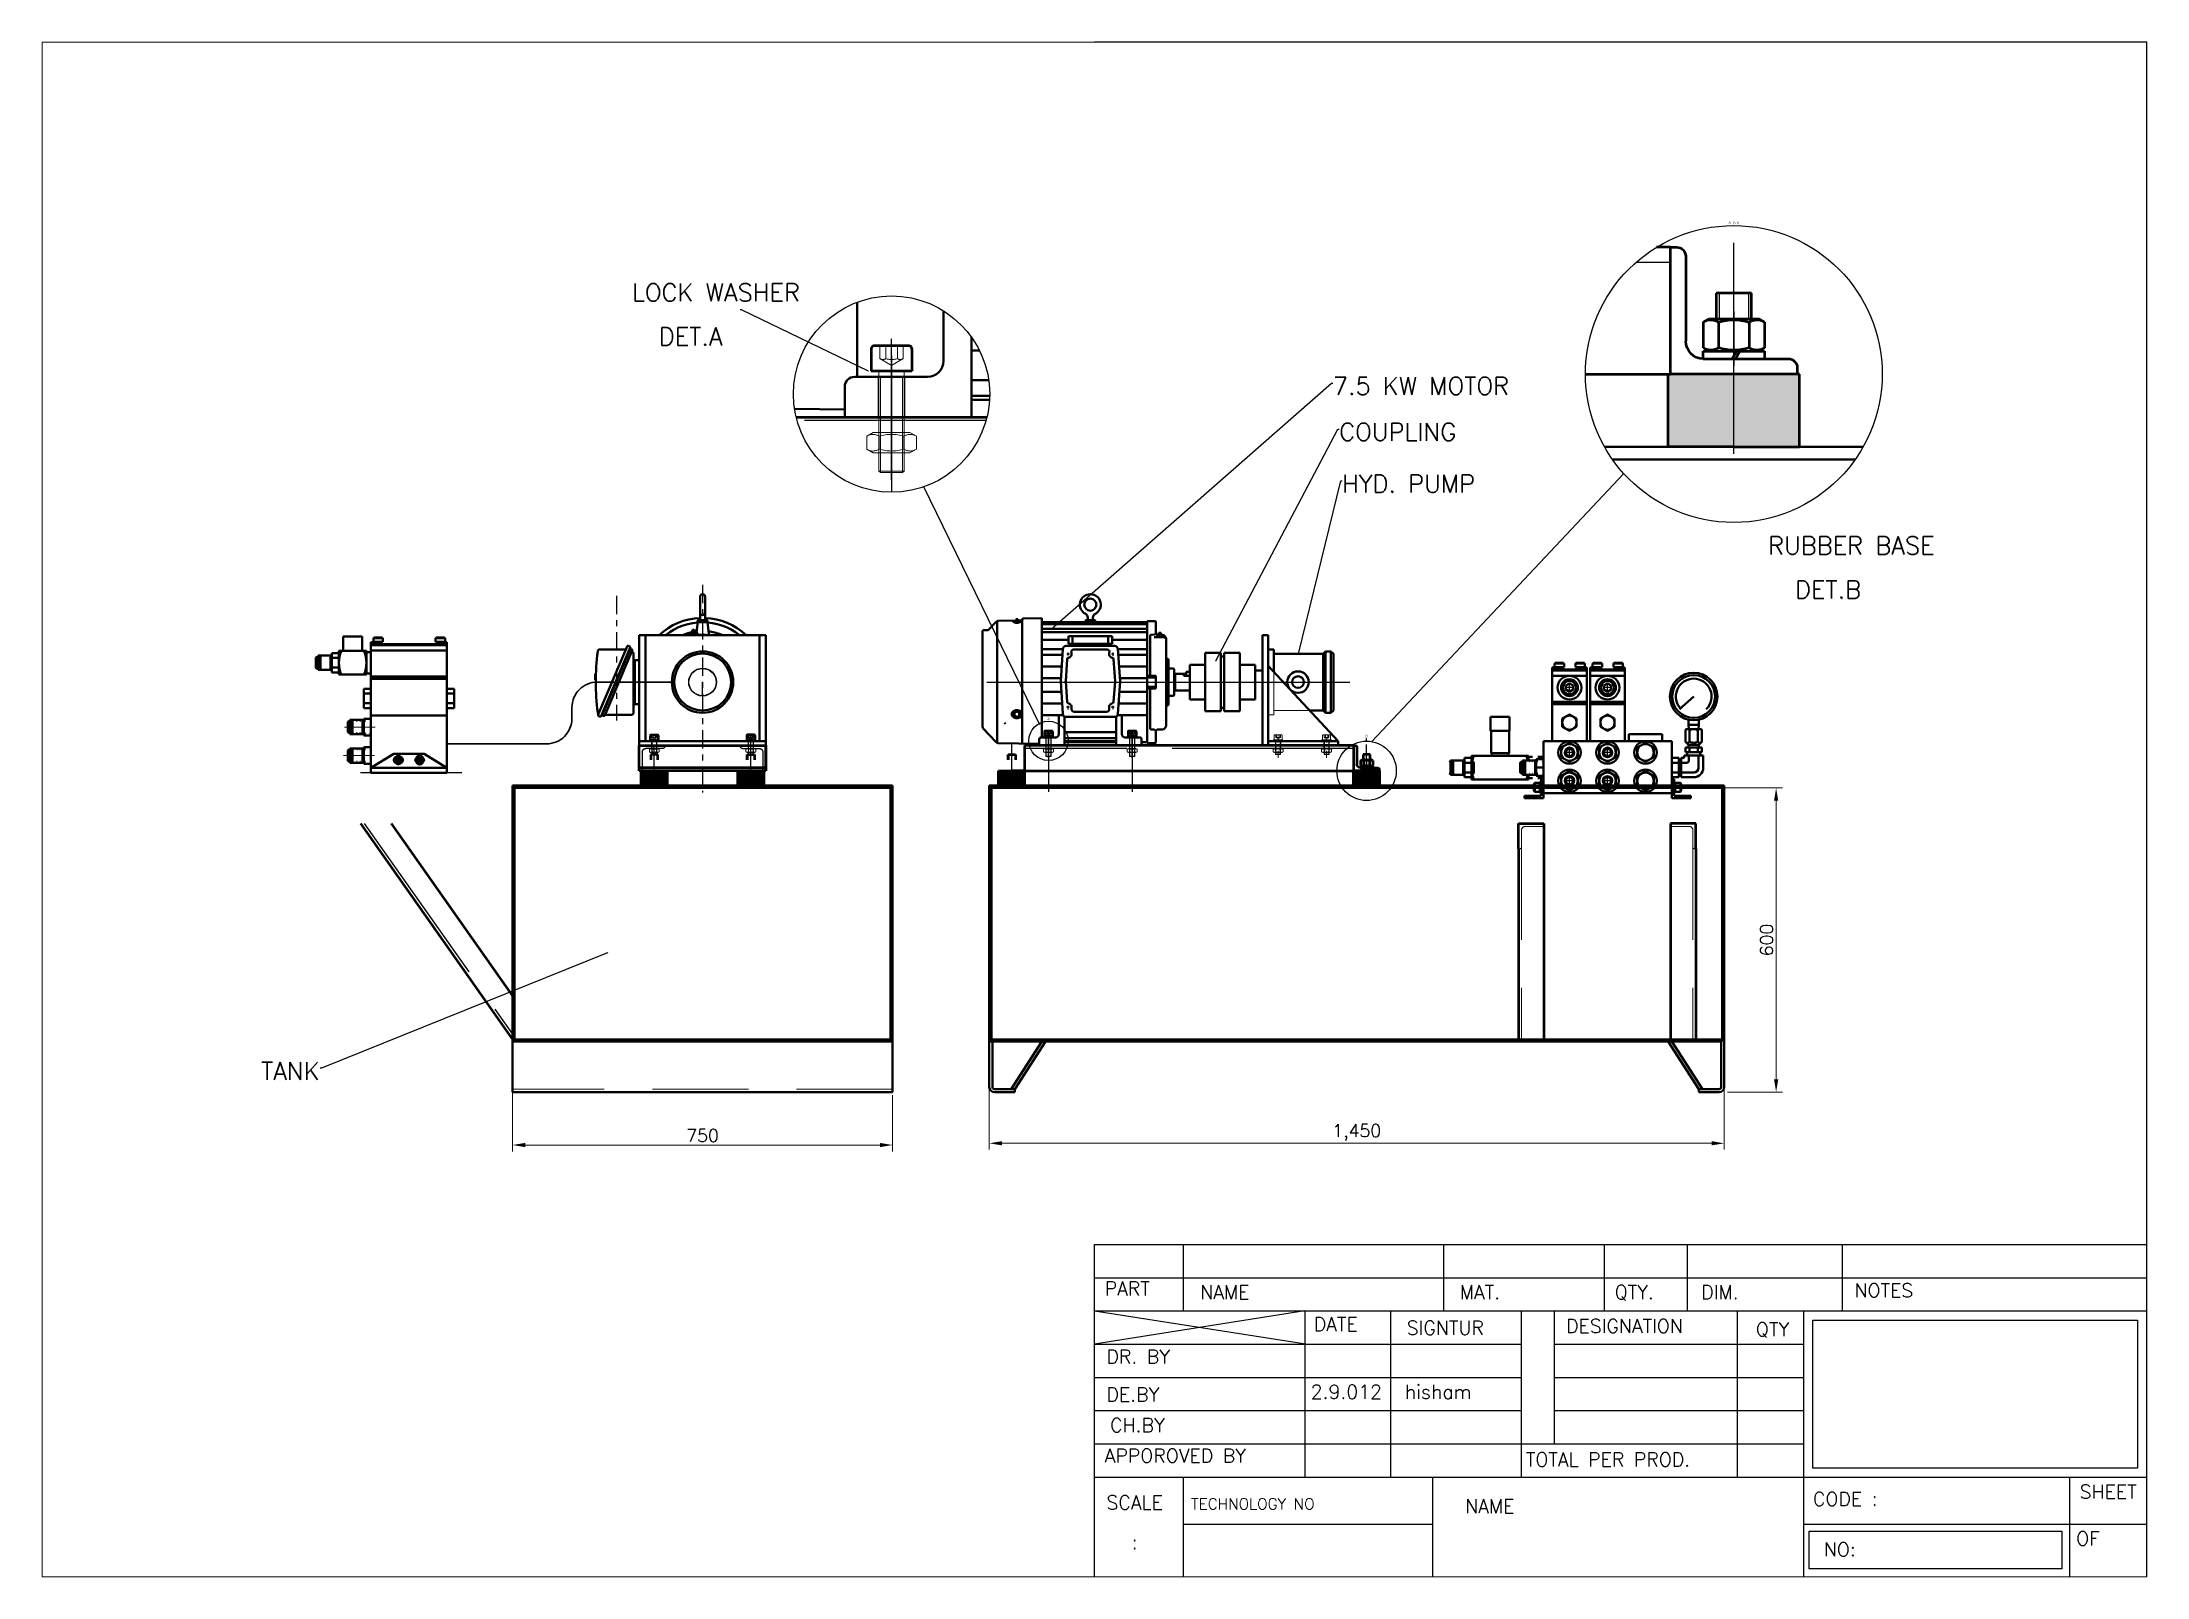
# Paper-space layout 'Layout1' of a CAD drawing. Extents: x 100 to 480, y 12 to 289.
# The model-space entities are those that its viewports show. They can reach past a viewport. Long polylines and large blocks are cut down to what shows.
import ezdxf

# ---------------------------------------------------------------- set-up
doc = ezdxf.new("R2010")
doc.units = 0
for name, pattern in [('ACISOTGB', [9, 4, -1, 1, -1, 1, -1]), ('AM_ISO02W050', [7.5, 6, -1.5]), ('AM_ISO02W050x2', [3.75, 3, -0.75]), ('AM_ISO08W050', [18, 12, -1.5, 3, -1.5]), ('AM_ISO08W050x2', [9, 6, -0.75, 1.5, -0.75]), ('CENTER2', [1.125, 0.75, -0.125, 0.125, -0.125]), ('HIDDEN', [9.525, 6.35, -3.175]), ('SMCENTER', [0.75, 0.3, -0.05, 0.05, -0.05, 0.3])]:
    doc.linetypes.add(name, pattern=pattern)
doc.layers.get('0').update_dxf_attribs({"linetype": 'CONTINUOUS'})
doc.layers.get('Defpoints').update_dxf_attribs({"linetype": 'CONTINUOUS'})
for name, color, linetype, lineweight in [('AM_0', 7, 'CONTINUOUS', 50), ('AM_0N', 7, 'CONTINUOUS', 50), ('AM_3N', 6, 'AM_ISO02W050', 25), ('AM_4', 3, 'CONTINUOUS', 25), ('AM_7', 4, 'AM_ISO08W050', 25), ('AM_7N', 4, 'AM_ISO08W050', 25), ('AM_8', 1, 'CONTINUOUS', 25), ('AM_9N', 253, 'CONTINUOUS', 0), ('www.cadblocksfree.com', 7, 'CONTINUOUS', 5)]:
    doc.layers.add(name, color=color, linetype=linetype, lineweight=lineweight)
for name, color, linetype in [('CENTERLINE', 8, 'SMCENTER'), ('FRAME070', 5, 'CONTINUOUS'), ('MOTOR', 7, 'CONTINUOUS')]:
    doc.layers.add(name, color=color, linetype=linetype)
doc.styles.add('ACISOTS', font='isocp.shx', dxfattribs={"height": 1})
doc.styles.get("Standard").update_dxf_attribs({"font": 'simplex.shx'})
doc.dimstyles.get("Standard").update_dxf_attribs({"dimtxt": 0.18, "dimasz": 0.18, "dimexe": 0.18, "dimexo": 0.0625, "dimgap": 0.09, "dimtad": 0, "dimtih": 1, "dimtoh": 1, "dimdec": 4, "dimzin": 0, "dimdsep": 46, "dimtxsty": 'Standard', "dimcen": 0.09, "dimadec": 0, "dimazin": 0, "dimtfac": 1, "dimtdec": 4, "dimtofl": 0, "dimtmove": 0, "dimatfit": 3, "dimfxl": 0, "dimtolj": 1, "dimtzin": 0, "dimarcsym": 0})

psp = doc.layouts.get("Layout1")

# ---------------------------------------------------------------- texts
at = {"color": 0}
for s, height, p in [('PART', 2.5, (291.36, 63.06)), ('NAME', 2.5, (308.61, 62.41)), ('MAT.', 2.5, (355.46, 62.41)), ('QTY.', 2.5, (383.44, 62.41)), ('DIM.', 2.5, (399.06, 62.41)), ('NOTES', 2.5, (426.72, 62.74)), ('DATE', 2.5, (329.1, 56.63)), ('SIGNTUR', 2.5, (345.9, 55.98)), ('DESIGNATION', 2.5, (374.66, 56.31)), ('QTY', 2.5, (408.93, 55.71)), ('DR. BY', 2.5, (291.69, 50.78)), ('DE.BY', 2.5, (291.69, 43.95)), ('2.9.012', 2.5, (328.56, 44.43)), ('hisham', 2.5, (345.57, 44.43)), ('CH.BY', 2.5, (292.34, 38.42)), ('APPOROVED BY', 2.5, (291.36, 32.9)), ('SCALE', 2.5, (291.69, 24.44)), ('CODE :', 2.5, (419.23, 25.09)), ('SHEET', 2.5, (467.39, 26.4)), ('TECHNOLOGY NO', 2, (306.98, 24.44)), ('NAME', 2.5, (356.44, 23.79)), ('OF', 2.5, (466.74, 17.94)), (':', 2.5, (296.24, 17.29)), ('NO:', 2.5, (421.19, 15.99))]:
    psp.add_text(s, height=height, dxfattribs=at).set_placement(p)
at = {"insert": (367.4, 34.71), "char_height": 2.5, "width": 37.8299, "attachment_point": 1}
psp.add_mtext('TOTAL PER PROD.', dxfattribs=at)

msp = doc.modelspace()

# ---------------------------------------------------------------- texts
at = {"color": 1, "char_height": 35}
for s, insert, attachment_point in [('LOCK WASHER', (-1746.4, -1507), 1), ('DET.A ', (-1693.4, -1593.9), 1), ('7.5 KW MOTOR', (-363.7, -1691.4), 1), ('COUPLING', (-350.9, -1782.2), 1), ('HYD. PUMP', (-345.2, -1884.4), 1), ('RUBBER BASE', (495.4, -2006.2), 1), ('DET.B ', (548.4, -2093.2), 1), ('TANK', (-2362.7, -3042.9), 3)]:
    msp.add_mtext(s, dxfattribs=dict(at, insert=insert, attachment_point=attachment_point))
at = {"layer": 'AM_4', "color": 7, "char_height": 5, "attachment_point": 5, "style": 'ACISOTS'}
for s, insert in [('A (5:1)', (427.7, -1387.4)), ('B', (-296.9, -2399.6))]:
    msp.add_mtext(s, dxfattribs=dict(at, insert=insert))
at = {"layer": 'AM_8', "color": 1, "insert": (-924.5, -2365.2), "char_height": 5, "attachment_point": 5, "style": 'ACISOTS'}
msp.add_mtext('A', dxfattribs=at)

# ---------------------------------------------------------------- blocks, each defined once
blk = doc.blocks.new('*D52')
at = {"color": 1, "linetype": 'ByBlock', "lineweight": 15}
for p, q in [((-1041.3, -3088.9), (-1041.3, -3215.3)), ((408.7, -3088.9), (408.7, -3215.3)), ((-1016.3, -3202.8), (383.7, -3202.8))]:
    blk.add_line(p, q, dxfattribs=at)
at = {"color": 1, "linetype": 'ByBlock'}
for points in [[(-1016.3, -3198.6), (-1016.3, -3206.9), (-1041.3, -3202.8)], [(383.7, -3198.6), (383.7, -3206.9), (408.7, -3202.8)]]:
    blk.add_solid(points, dxfattribs=at)
at = {"layer": 'Defpoints', "color": 0, "linetype": 'ByBlock'}
for p in [(-1041.3, -3082.7), (408.7, -3082.7), (408.7, -3202.8)]:
    blk.add_point(p, dxfattribs=at)
at = {"color": 1, "linetype": 'ByBlock', "lineweight": 15, "insert": (-316.3, -3181.6), "char_height": 25, "attachment_point": 5}
blk.add_mtext('\\A1;1,450', dxfattribs=at)
blk = doc.blocks.new('*D53')
at = {"color": 1, "linetype": 'ByBlock', "lineweight": 15}
for p, q in [((-1982.1, -3102.1), (-1982.1, -3218.7)), ((-1232.1, -3108.1), (-1232.1, -3218.7)), ((-1957.1, -3206.2), (-1257.1, -3206.2))]:
    blk.add_line(p, q, dxfattribs=at)
at = {"color": 1, "linetype": 'ByBlock'}
for points in [[(-1957.1, -3202.1), (-1957.1, -3210.4), (-1982.1, -3206.2)], [(-1257.1, -3202.1), (-1257.1, -3210.4), (-1232.1, -3206.2)]]:
    blk.add_solid(points, dxfattribs=at)
at = {"layer": 'Defpoints', "color": 0, "linetype": 'ByBlock'}
for p in [(-1982.1, -3095.9), (-1232.1, -3101.9), (-1232.1, -3206.2)]:
    blk.add_point(p, dxfattribs=at)
at = {"color": 1, "linetype": 'ByBlock', "lineweight": 15, "insert": (-1607.1, -3187.5), "char_height": 25, "attachment_point": 5}
blk.add_mtext('\\A1;750', dxfattribs=at)
blk = doc.blocks.new('*D54')
at = {"color": 1, "linetype": 'ByBlock', "lineweight": 15}
for p, q in [((411, -2501.9), (523.6, -2501.9)), ((511.1, -2526.9), (511.1, -3076.9)), ((415, -3101.9), (523.6, -3101.9))]:
    blk.add_line(p, q, dxfattribs=at)
at = {"color": 1, "linetype": 'ByBlock'}
for points in [[(507, -2526.9), (515.3, -2526.9), (511.1, -2501.9)], [(507, -3076.9), (515.3, -3076.9), (511.1, -3101.9)]]:
    blk.add_solid(points, dxfattribs=at)
at = {"layer": 'Defpoints', "color": 0, "linetype": 'ByBlock'}
for p in [(404.7, -2501.9), (408.7, -3101.9), (511.1, -3101.9)]:
    blk.add_point(p, dxfattribs=at)
at = {"color": 1, "linetype": 'ByBlock', "lineweight": 15, "insert": (492.4, -2801.9), "char_height": 25, "attachment_point": 5, "rotation": 90}
blk.add_mtext('\\A1;600', dxfattribs=at)
blk = doc.blocks.new('GENZOOT4LLGR3')
for points in [[(-25.97, 0), (0, 0), (0, -28.71), (-25.97, -28.71)], [(0, -28.71), (25.97, -28.71), (25.97, 0), (0, 0)]]:
    blk.add_hatch(color=256).paths.add_polyline_path(points)
at = {"lineweight": 40}
for p, q in [((-51.04, -28.71), (51.04, -28.71)), ((-47.89, -33.71), (47.89, -33.71))]:
    blk.add_line(p, q, dxfattribs=at)
at = {"layer": 'AM_0'}
for p, q in [((7, 31.92), (-7, 31.92)), ((-7, 31.92), (-7, 21.8)), ((7, 21.8), (7, 31.92)), ((-25.97, -28.71), (-25.97, 0)), ((25.97, 0), (0, 0)), ((25.97, -28.71), (25.97, 0)), ((0, -28.71), (-25.97, -28.71)), ((0, -28.71), (25.97, -28.71))]:
    blk.add_line(p, q, dxfattribs=at)
at = {"layer": 'AM_0N'}
for p, q in [((-25, 50), (-30.49, 50)), ((-25, 0), (-25, 50)), ((-25, 50), (-22.5, 50)), ((-25, 0), (-25, 50)), ((-19, 46.5), (-19, 13)), ((-12.13, 20.46), (-9.8, 21.8)), ((-12.13, 20.46), (-12.13, 10.34)), ((-9.8, 21.8), (9.8, 21.8)), ((-6.06, 20.46), (-6.06, 10.34)), ((6.06, 20.46), (6.06, 10.34)), ((12.13, 20.46), (9.8, 21.8)), ((12.13, 20.46), (12.13, 10.34)), ((-12.13, 10.34), (-9.8, 9)), ((-12.05, 6), (-12.05, 9)), ((-12.05, 9), (-9.8, 9)), ((-9.8, 9), (9.8, 9)), ((-0.6, 6), (1.13, 9)), ((0.6, 6), (2.33, 9)), ((12.13, 10.34), (9.8, 9)), ((9.8, 9), (12.05, 9)), ((12.05, 9), (12.05, 6)), ((-58.56, 0), (-25, 0)), ((25, 0), (-25, 0)), ((-12.05, 6), (-0.6, 6)), ((-12, 6), (21.5, 6)), ((0.6, 6), (12.05, 6)), ((25, 2.5), (25, 0))]:
    blk.add_line(p, q, dxfattribs=at)
at = {"layer": 'AM_0N', "extrusion": (0, 0, -1)}
for centre, radius, start, end in [((22.5, 46.5), 3.5, 90, 180), ((9.1, 16.04), 5.36, 64.43847, 124.43847), ((0, 1.36), 20.04, 72.38303, 107.61697), ((-9.1, 16.04), 5.36, 55.56153, 115.56153), ((12, 13), 7, 270, 0), ((9.1, 14.77), 5.36, 235.56153, 295.56153), ((0, 29.44), 20.04, 252.38303, 287.61697), ((-9.1, 14.77), 5.36, 244.43847, 304.43847), ((-21.5, 2.5), 3.5, 90, 180)]:
    blk.add_arc(centre, radius, start, end, dxfattribs=at)
at = {"layer": 'AM_3N', "linetype": 'AM_ISO02W050x2'}
blk.add_line((-25, 44), (-38.65, 44), dxfattribs=at)
at = {"layer": 'AM_4', "color": 1}
for p, q in [((-5.77, 31.92), (-5.77, 21.8)), ((5.77, 31.92), (5.77, 21.8))]:
    blk.add_line(p, q, dxfattribs=at)
at = {"layer": 'AM_7', "color": 1, "linetype": 'AM_ISO08W050x2'}
blk.add_line((0, -31.51), (0, 51.69), dxfattribs=at)
at = {"layer": 'AM_7N', "linetype": 'AM_ISO08W050x2'}
for p, q in [((0, 24.6), (0, 6.2)), ((0, 11.8), (0, 3.2))]:
    blk.add_line(p, q, dxfattribs=at)
at = {"layer": 'AM_9N'}
for p, q in [((-9.8, 9), (1.13, 9)), ((2.33, 9), (9.8, 9))]:
    blk.add_line(p, q, dxfattribs=at)

# ---------------------------------------------------------------- dimensions: what is measured, and where the dimension line sits
at = {"color": 0, "linetype": 'ByBlock', "lineweight": 15, "ltscale": 0.25}
dim = msp.add_linear_dim(base=(511.1, -3101.9), p1=(404.7, -2501.9), p2=(408.7, -3101.9), angle=90, dimstyle='Standard', override={"dimscale": 10, "dimtxt": 2.5, "dimasz": 2.5, "dimexe": 1.25, "dimexo": 0.625, "dimgap": 0.625, "dimtad": 1, "dimtih": 0, "dimtoh": 0, "dimdec": 0, "dimzin": 8, "dimlunit": 6, "dimcen": 2.5, "dimclrd": 1, "dimclre": 1, "dimclrt": 1, "dimtdec": 0, "dimtofl": 1, "dimlwd": 15, "dimlwe": 15}, dxfattribs=at)
dim.commit()
dim.dimension.update_dxf_attribs({"geometry": '*D54', "text_midpoint": (492.4, -2801.9)})
for base, p1, p2, picture, middle in [((-1232.1, -3206.2), (-1982.1, -3095.9), (-1232.1, -3101.9), '*D53', (-1607.1, -3187.5)), ((408.7, -3202.8), (-1041.3, -3082.7), (408.7, -3082.7), '*D52', (-316.3, -3181.6))]:
    dim = msp.add_linear_dim(base=base, p1=p1, p2=p2, dimstyle='Standard', override={"dimscale": 10, "dimtxt": 2.5, "dimasz": 2.5, "dimexe": 1.25, "dimexo": 0.625, "dimgap": 0.625, "dimtad": 1, "dimtih": 0, "dimtoh": 0, "dimdec": 0, "dimzin": 8, "dimlunit": 6, "dimcen": 2.5, "dimclrd": 1, "dimclre": 1, "dimclrt": 1, "dimtdec": 0, "dimtofl": 1, "dimlwd": 15, "dimlwe": 15}, dxfattribs=at)
    dim.commit()
    dim.dimension.update_dxf_attribs({"geometry": picture, "text_midpoint": middle})

# ---------------------------------------------------------------- hatches: boundary and pattern name
for points in [[(-1728.3, -2468.1), (-1702.3, -2468.1), (-1702.3, -2496.9), (-1728.3, -2496.9)], [(-1702.3, -2496.9), (-1676.4, -2496.9), (-1676.4, -2468.1), (-1702.3, -2468.1)], [(-1511.8, -2496.9), (-1537.8, -2496.9), (-1537.8, -2468.1), (-1511.8, -2468.1)], [(-1485.8, -2468.1), (-1511.8, -2468.1), (-1511.8, -2496.9), (-1485.8, -2496.9)], [(-996.9, -2468.1), (-1022.9, -2468.1), (-1022.9, -2496.9), (-996.9, -2496.9)], [(-971, -2468.1), (-996.9, -2468.1), (-996.9, -2496.9), (-971, -2496.9)], [(-322.9, -2468.1), (-296.9, -2468.1), (-296.9, -2496.9), (-322.9, -2496.9)], [(-296.9, -2496.9), (-271, -2496.9), (-271, -2468.1), (-296.9, -2468.1)]]:
    msp.add_hatch(color=256).paths.add_polyline_path(points)

# ---------------------------------------------------------------- linework, layer by layer
at = {"lineweight": 40}
for p, q in [((-1302, -1543.6), (-1302, -1690.9)), ((-1131.8, -1560.6), (-1131.8, -1659.4)), ((-1076.7, -1612.3), (-1076.7, -1770.9)), ((-1307, -1690.9), (-1163.3, -1690.9)), ((-1326.7, -1710.6), (-1326.7, -1770.9)), ((-1076.7, -1736.5), (-1040.9, -1736.5)), ((-1326.7, -1755.5), (-1425.7, -1753.8)), ((-1326.7, -1770.9), (-1076.7, -1770.9)), ((-1732.1, -2418.1), (-1732.1, -2200.4)), ((-1482.1, -2200.4), (-1732.1, -2200.4)), ((-1719.5, -2200.4), (-1719.5, -2409.4)), ((-1494.6, -2200.4), (-1494.6, -2409.4)), ((-1482.1, -2418.1), (-1482.1, -2200.4)), ((-1054.6, -2191.9), (-1054.6, -2380.8)), ((-1053.4, -2190.7), (-1044.3, -2190.7)), ((-1043.1, -2190.2), (-1028.1, -2174.2)), ((-1026.1, -2413.1), (-1026.1, -2172.7)), ((-989.6, -2171.6), (-1023.6, -2172.2)), ((-992.9, -2174.2), (-981, -2174.2)), ((-985.1, -2168.7), (-984.3, -2171.5)), ((-979.3, -2171.4), (-984.3, -2171.5)), ((-983.3, -2175.8), (-983.3, -2174.2)), ((-981, -2174.7), (-981, -2174.2)), ((-976.6, -2169.8), (-976.6, -2253.3)), ((-938, -2166.8), (-973.5, -2167.4)), ((-938, -2166.8), (-938, -2402.1)), ((-938, -2175), (-729.6, -2175)), ((-851.8, -2172.3), (-851.8, -2175)), ((-850.6, -2171.1), (-833.3, -2171.1)), ((-847, -2165.6), (-847, -2171.1)), ((-837, -2165.6), (-837, -2171.1)), ((-832.1, -2172.3), (-832.1, -2175)), ((-729.6, -2172.7), (-714.6, -2172.7)), ((-729.6, -2172.7), (-729.6, -2413.5)), ((-716.1, -2199.5), (-721.8, -2199.7)), ((-713, -2174.3), (-713, -2196.4)), ((-710, -2199.5), (-706.6, -2199.7)), ((-706.9, -2196.1), (-707.7, -2198.9)), ((-703.5, -2199.8), (-700.2, -2199.9)), ((-703.2, -2196.1), (-702.4, -2198.9)), ((-502.3, -2418.1), (-502.3, -2200.4)), ((-502.3, -2200.4), (-490.9, -2200.4)), ((-490.9, -2200.4), (-490.9, -2418.1)), ((-2365.9, -2240.9), (-2341.2, -2240.9)), ((-2365.9, -2269), (-2365.9, -2240.9)), ((-2364.2, -2240.9), (-2364.2, -2269)), ((-2360.9, -2240.9), (-2360.9, -2269)), ((-2341.2, -2269), (-2341.2, -2240.9)), ((-2338.8, -2273.9), (-2338.8, -2236)), ((-2324.6, -2236), (-2338.8, -2236)), ((-2324.6, -2231.5), (-2270.4, -2231.5)), ((-2324.6, -2278.4), (-2324.6, -2231.5)), ((-2278.8, -2203.4), (-2316.3, -2203.4)), ((-2316.3, -2203.4), (-2316.3, -2231.5)), ((-2316.3, -2231.5), (-2278.8, -2231.5)), ((-2278.8, -2231.5), (-2278.8, -2203.4)), ((-2270.4, -2231.5), (-2270.4, -2240.9)), ((-2270.4, -2233.8), (-2261.4, -2233.8)), ((-2270.4, -2240.9), (-2270.4, -2278.4)), ((-2256.6, -2214.3), (-2261.4, -2214.3)), ((-2261.4, -2218.1), (-2261.4, -2214.3)), ((-2111.4, -2218.1), (-2261.4, -2218.1)), ((-2261.4, -2359.3), (-2261.4, -2218.1)), ((-2111.4, -2220.4), (-2261.4, -2220.4)), ((-2111.4, -2230.5), (-2261.4, -2230.5)), ((-2256.6, -2213.9), (-2256.6, -2206.4)), ((-2237.8, -2206.4), (-2256.6, -2206.4)), ((-2256.6, -2213.9), (-2237.8, -2213.9)), ((-2256.6, -2214.3), (-2256.6, -2216.2)), ((-2254.7, -2216.2), (-2256.6, -2216.2)), ((-2255.5, -2204.9), (-2239, -2204.9)), ((-2255.5, -2204.9), (-2255.5, -2206.4)), ((-2254.7, -2214.3), (-2254.7, -2216.2)), ((-2249.8, -2214.3), (-2254.7, -2214.3)), ((-2253.7, -2213.9), (-2253.7, -2214.3)), ((-2249.8, -2218.1), (-2249.8, -2214.3)), ((-2240.7, -2213.9), (-2240.7, -2218.1)), ((-2239, -2204.9), (-2239, -2206.4)), ((-2237.8, -2213.9), (-2237.8, -2206.4)), ((-2133.9, -2213.9), (-2133.9, -2206.4)), ((-2115.2, -2206.4), (-2133.9, -2206.4)), ((-2133.9, -2213.9), (-2115.2, -2213.9)), ((-2132.8, -2204.9), (-2116.3, -2204.9)), ((-2132.8, -2204.9), (-2132.8, -2206.4)), ((-2131.3, -2213.9), (-2131.3, -2217.6)), ((-2118.2, -2214.3), (-2123.1, -2214.3)), ((-2123.1, -2218.1), (-2123.1, -2214.3)), ((-2118.2, -2214.3), (-2118.2, -2216.2)), ((-2116.3, -2216.2), (-2118.2, -2216.2)), ((-2117.8, -2213.9), (-2117.8, -2216.2)), ((-2116.3, -2204.9), (-2116.3, -2206.4)), ((-2116.3, -2214.3), (-2116.3, -2216.2)), ((-2111.4, -2214.3), (-2116.3, -2214.3)), ((-2115.2, -2213.9), (-2115.2, -2206.4)), ((-2111.4, -2218.1), (-2111.4, -2214.3)), ((-2111.4, -2359.3), (-2111.4, -2218.1)), ((-724, -2280.5), (-724, -2202.1)), ((-724, -2202.1), (-724, -2280.5)), ((-696.5, -2204.6), (-716.2, -2204.6)), ((-711, -2201.6), (-699.1, -2201.6)), ((-711, -2204.6), (-711, -2201.6)), ((-708.6, -2204.5), (-708.6, -2201.6)), ((-701.4, -2204.5), (-701.4, -2201.6)), ((-699.1, -2204.6), (-699.1, -2201.6)), ((-692.6, -2208.5), (-692.6, -2293.1)), ((-615.1, -2258.8), (-615.1, -2235.6)), ((-615.1, -2235.6), (-584.2, -2235.6)), ((-584.2, -2235.6), (-584.2, -2293.1)), ((-584.2, -2242.3), (-578.2, -2242.3)), ((-578.2, -2235.6), (-578.2, -2293.1)), ((-547.2, -2235.6), (-578.2, -2235.6)), ((-547.2, -2258.8), (-547.2, -2235.6)), ((-490.9, -2228.8), (-479.7, -2228.8)), ((-479.7, -2228.8), (-479.7, -2273.1)), ((-479.7, -2237.1), (-382.6, -2237.1)), ((-382.6, -2237.1), (-377.7, -2232.6)), ((-382.6, -2237.1), (-382.6, -2293.1)), ((-377.7, -2232.6), (-367.3, -2232.6)), ((-377.7, -2232.6), (-377.7, -2293.1)), ((-367.3, -2232.6), (-367.3, -2293.1)), ((-362.3, -2237.1), (-367.3, -2232.6)), ((-362.3, -2237.1), (-362.3, -2293.1)), ((-2370.4, -2263.8), (-2370.4, -2246)), ((-2365.9, -2243.1), (-2368.8, -2243.9)), ((-2365.9, -2266.7), (-2368.8, -2266)), ((-2365.9, -2269), (-2341.2, -2269)), ((-2341.2, -2245.8), (-2338.8, -2245.8)), ((-2341.2, -2264.1), (-2338.8, -2264.1)), ((-2324.6, -2245.3), (-2338.8, -2245.3)), ((-2324.6, -2264.5), (-2338.8, -2264.5)), ((-2324.6, -2273.9), (-2338.8, -2273.9)), ((-2270.4, -2278.4), (-2324.6, -2278.4)), ((-2270.4, -2276), (-2261.4, -2276)), ((-2111.4, -2282.2), (-2261.4, -2282.2)), ((-976.6, -2253.3), (-976.6, -2414.5)), ((-729.6, -2280.5), (-713, -2280.5)), ((-729.6, -2283.7), (-713, -2283.7)), ((-713, -2305.7), (-713, -2280.5)), ((-690.6, -2247.1), (-689.8, -2247.1)), ((-687.8, -2249), (-687.8, -2293.1)), ((-685.9, -2266.4), (-678, -2266.4)), ((-676.8, -2267.5), (-676.8, -2318.7)), ((-676.8, -2274.5), (-674.6, -2274.5)), ((-674.6, -2274.5), (-674.6, -2311.8)), ((-674.6, -2276.9), (-652.8, -2276.9)), ((-657.8, -2276.9), (-657.8, -2280.6)), ((-657.8, -2280.6), (-645.6, -2280.6)), ((-652.8, -2273.1), (-652.8, -2276.9)), ((-652.8, -2273.1), (-645.6, -2273.1)), ((-652.8, -2276.9), (-652.8, -2280.6)), ((-645.6, -2293.1), (-645.6, -2258.8)), ((-645.6, -2258.8), (-615.1, -2258.8)), ((-615.1, -2258.8), (-615.1, -2327.5)), ((-547.2, -2258.8), (-547.2, -2327.5)), ((-516.8, -2258.8), (-547.2, -2258.8)), ((-516.8, -2293.1), (-516.8, -2258.8)), ((-516.8, -2270.2), (-502.3, -2270.2)), ((-490.9, -2261.1), (-353.2, -2409.4)), ((69.3, -2268.1), (69.3, -2264.3)), ((74.1, -2264.3), (69.3, -2264.3)), ((69.3, -2409.3), (69.3, -2268.1)), ((69.3, -2268.1), (137.5, -2268.1)), ((137.5, -2270.4), (69.3, -2270.4)), ((69.3, -2280.5), (137.5, -2280.5)), ((92.9, -2256.4), (74.1, -2256.4)), ((74.1, -2263.9), (74.1, -2256.4)), ((74.1, -2263.9), (92.9, -2263.9)), ((74.1, -2264.3), (74.1, -2266.2)), ((76, -2266.2), (74.1, -2266.2)), ((75.2, -2254.9), (75.2, -2256.4)), ((75.2, -2254.9), (91.7, -2254.9)), ((80.9, -2264.3), (76, -2264.3)), ((76, -2264.3), (76, -2266.2)), ((77, -2263.9), (77, -2264.3)), ((80.9, -2268.1), (80.9, -2264.3)), ((90, -2263.9), (90, -2268.1)), ((91.7, -2254.9), (91.7, -2256.4)), ((92.9, -2263.9), (92.9, -2256.4)), ((133.8, -2256.4), (115.1, -2256.4)), ((115.1, -2263.9), (115.1, -2256.4)), ((115.1, -2263.9), (133.8, -2263.9)), ((116.2, -2254.9), (116.2, -2256.4)), ((116.2, -2254.9), (132.7, -2254.9)), ((117.7, -2263.9), (117.7, -2267.6)), ((125.9, -2268.1), (125.9, -2264.3)), ((130.8, -2264.3), (125.9, -2264.3)), ((130.8, -2264.3), (130.8, -2266.2)), ((132.6, -2266.2), (130.8, -2266.2)), ((131.2, -2263.9), (131.2, -2266.2)), ((137.5, -2264.3), (132.6, -2264.3)), ((132.6, -2264.3), (132.6, -2266.2)), ((132.7, -2254.9), (132.7, -2256.4)), ((133.8, -2263.9), (133.8, -2256.4)), ((137.5, -2268.1), (137.5, -2264.3)), ((137.5, -2268.1), (137.5, -2409.3)), ((149.1, -2264.3), (144.3, -2264.3)), ((144.3, -2268.1), (144.3, -2264.3)), ((144.3, -2268.1), (212.5, -2268.1)), ((144.3, -2409.3), (144.3, -2268.1)), ((212.5, -2270.4), (144.3, -2270.4)), ((144.3, -2280.5), (212.5, -2280.5)), ((167.9, -2256.4), (149.1, -2256.4)), ((149.1, -2263.9), (149.1, -2256.4)), ((149.1, -2263.9), (167.9, -2263.9)), ((149.1, -2264.3), (149.1, -2266.2)), ((151, -2266.2), (149.1, -2266.2)), ((150.2, -2254.9), (150.2, -2256.4)), ((150.2, -2254.9), (166.7, -2254.9)), ((151, -2264.3), (151, -2266.2)), ((155.9, -2264.3), (151, -2264.3)), ((152, -2263.9), (152, -2264.3)), ((155.9, -2268.1), (155.9, -2264.3)), ((165, -2263.9), (165, -2268.1)), ((166.7, -2254.9), (166.7, -2256.4)), ((167.9, -2263.9), (167.9, -2256.4)), ((190.1, -2263.9), (190.1, -2256.4)), ((208.8, -2256.4), (190.1, -2256.4)), ((190.1, -2263.9), (208.8, -2263.9)), ((191.2, -2254.9), (191.2, -2256.4)), ((191.2, -2254.9), (207.7, -2254.9)), ((192.7, -2263.9), (192.7, -2267.6)), ((205.8, -2264.3), (200.9, -2264.3)), ((200.9, -2268.1), (200.9, -2264.3)), ((205.8, -2264.3), (205.8, -2266.2)), ((207.6, -2266.2), (205.8, -2266.2)), ((206.2, -2263.9), (206.2, -2266.2)), ((212.5, -2264.3), (207.6, -2264.3)), ((207.6, -2264.3), (207.6, -2266.2)), ((207.7, -2254.9), (207.7, -2256.4)), ((208.8, -2263.9), (208.8, -2256.4)), ((212.5, -2268.1), (212.5, -2264.3)), ((212.5, -2268.1), (212.5, -2409.3)), ((-2261.4, -2306.4), (-2275.7, -2306.4)), ((-2275.7, -2306.4), (-2275.7, -2344.3)), ((-2261.4, -2315.8), (-2275.7, -2315.8)), ((-2111.4, -2286.9), (-2261.4, -2286.9)), ((-2261.4, -2301.9), (-2261.4, -2344.1)), ((-2111.4, -2306.4), (-2097.2, -2306.4)), ((-2111.4, -2315.8), (-2097.2, -2315.8)), ((-2097.2, -2306.4), (-2097.2, -2344.3)), ((-729.6, -2302.6), (-713, -2302.6)), ((-729.6, -2305.7), (-713, -2305.7)), ((-724, -2305.7), (-724, -2384.2)), ((-724, -2384.2), (-724, -2305.7)), ((-692.6, -2337.2), (-692.6, -2293.1)), ((-687.8, -2337.2), (-687.8, -2293.1)), ((-685.9, -2319.9), (-678, -2319.9)), ((-676.8, -2311.8), (-674.6, -2311.8)), ((-674.6, -2309.4), (-645.6, -2309.4)), ((-645.6, -2293.1), (-645.6, -2327.5)), ((-584.2, -2350.7), (-584.2, -2293.1)), ((-578.2, -2350.7), (-578.2, -2293.1)), ((-516.8, -2293.1), (-516.8, -2327.5)), ((-382.6, -2349.2), (-382.6, -2293.1)), ((-377.7, -2353.7), (-377.7, -2293.1)), ((-367.3, -2353.7), (-367.3, -2293.1)), ((-362.3, -2349.2), (-362.3, -2293.1)), ((103.4, -2295.9), (96.4, -2299.9)), ((96.4, -2299.9), (96.4, -2308)), ((96.4, -2308), (103.4, -2312.1)), ((110.4, -2299.9), (103.4, -2295.9)), ((103.4, -2312.1), (110.4, -2308)), ((110.4, -2308), (110.4, -2299.9)), ((178.4, -2295.9), (171.4, -2299.9)), ((171.4, -2299.9), (171.4, -2308)), ((171.4, -2308), (178.4, -2312.1)), ((185.4, -2299.9), (178.4, -2295.9)), ((178.4, -2312.1), (185.4, -2308)), ((185.4, -2308), (185.4, -2299.9)), ((-2261.4, -2334.9), (-2275.7, -2334.9)), ((-2261.4, -2344.3), (-2275.7, -2344.3)), ((-2275.7, -2365.4), (-2275.7, -2398.2)), ((-2275.7, -2365.4), (-2261.4, -2365.4)), ((-2111.4, -2359.3), (-2261.4, -2359.3)), ((-2261.4, -2462.4), (-2261.4, -2359.3)), ((-2111.4, -2334.9), (-2097.2, -2334.9)), ((-2111.4, -2344.3), (-2097.2, -2344.3)), ((-2111.4, -2462.4), (-2111.4, -2359.3)), ((-986.9, -2349.9), (-992.6, -2353.1)), ((-986.9, -2350.6), (-992.6, -2353.9)), ((-992.6, -2353.1), (-992.6, -2358.9)), ((-992.6, -2358.9), (-986.9, -2362.2)), ((-981.3, -2353.1), (-986.9, -2349.9)), ((-981.3, -2353.9), (-986.9, -2350.6)), ((-986.9, -2362.2), (-981.3, -2358.9)), ((-981.3, -2358.9), (-981.3, -2353.1)), ((-938, -2358.1), (-907.1, -2358.1)), ((-907.1, -2358.1), (-895.5, -2358.1)), ((-904, -2361.3), (-904, -2395.8)), ((-893, -2360.9), (-893, -2418.1)), ((-791, -2360.9), (-791, -2418.1)), ((-788.4, -2358.1), (-776.8, -2358.1)), ((-779.9, -2361.3), (-779.9, -2395.8)), ((-776.8, -2358.1), (-729.6, -2358.1)), ((-692.6, -2378.5), (-692.6, -2337.2)), ((-692.6, -2339.2), (-689.8, -2339.2)), ((-645.6, -2327.5), (-615.1, -2327.5)), ((-615.1, -2327.5), (-615.1, -2350.7)), ((-615.1, -2350.7), (-584.2, -2350.7)), ((-584.2, -2343.9), (-578.2, -2343.9)), ((-547.2, -2350.7), (-578.2, -2350.7)), ((-516.8, -2327.5), (-547.2, -2327.5)), ((-547.2, -2327.5), (-547.2, -2350.7)), ((-409.1, -2349.2), (-382.6, -2349.2)), ((-382.6, -2349.2), (-377.7, -2353.7)), ((-377.7, -2353.7), (-367.3, -2353.7)), ((-362.3, -2349.2), (-367.3, -2353.7)), ((-14.7, -2361.3), (-52.2, -2361.3)), ((-52.2, -2361.3), (-52.2, -2389.4)), ((-14.7, -2389.4), (-14.7, -2361.3)), ((137.5, -2332.2), (69.3, -2332.2)), ((69.3, -2336.9), (137.5, -2336.9)), ((89.3, -2365), (103.4, -2356.8)), ((89.3, -2365), (103.4, -2356.8)), ((89.3, -2381.2), (89.3, -2365)), ((103.4, -2356.8), (117.5, -2365)), ((103.4, -2356.8), (117.5, -2365)), ((117.5, -2365), (117.5, -2381.2)), ((212.5, -2332.2), (144.3, -2332.2)), ((144.3, -2336.9), (212.5, -2336.9)), ((164.3, -2365), (178.4, -2356.8)), ((164.3, -2365), (178.4, -2356.8)), ((164.3, -2381.2), (164.3, -2365)), ((178.4, -2356.8), (192.5, -2365)), ((178.4, -2356.8), (192.5, -2365)), ((192.5, -2365), (192.5, -2381.2)), ((-2307.3, -2390.6), (-2307.3, -2372.9)), ((-2302.8, -2369.9), (-2305.6, -2370.7)), ((-2302.8, -2393.6), (-2305.6, -2392.8)), ((-2302.8, -2367.7), (-2278, -2367.7)), ((-2302.8, -2395.8), (-2302.8, -2367.7)), ((-2302.8, -2395.8), (-2278, -2395.8)), ((-2301.1, -2367.7), (-2301.1, -2395.8)), ((-2297.7, -2367.7), (-2297.7, -2395.8)), ((-2278, -2395.8), (-2278, -2367.7)), ((-2278, -2390.9), (-2275.7, -2390.9)), ((-2275.7, -2398.2), (-2261.4, -2398.2)), ((-2261.4, -2392.3), (-2261.4, -2371.2)), ((-2261.4, -2392.3), (-2261.4, -2371.2)), ((-2261.4, -2390), (-2261.4, -2373.6)), ((-2261.4, -2390), (-2261.4, -2373.6)), ((-1052.9, -2385.1), (-1042.1, -2396.7)), ((-1042.1, -2396.7), (-1028.1, -2411.6)), ((-1011.2, -2373.2), (-1009.2, -2375.4)), ((-943, -2406.1), (-943, -2418.1)), ((-939, -2402.1), (-910.3, -2402.1)), ((-773.6, -2402.1), (-744.9, -2402.1)), ((-741, -2406.1), (-741, -2418.1)), ((-716.1, -2386.7), (-721.8, -2386.5)), ((-713, -2412), (-713, -2389.9)), ((-710, -2386.7), (-700.2, -2386.4)), ((-52.2, -2389.4), (-14.7, -2389.4)), ((-51.1, -2389.4), (-51.1, -2433.6)), ((-15.9, -2433.6), (-15.9, -2389.4)), ((103.4, -2389.3), (89.3, -2381.2)), ((117.5, -2381.2), (103.4, -2389.3)), ((178.4, -2389.3), (164.3, -2381.2)), ((192.5, -2381.2), (178.4, -2389.3)), ((220.6, -2395.8), (286.2, -2395.8)), ((220.6, -2409.3), (220.6, -2395.8)), ((286.2, -2409.3), (286.2, -2395.8)), ((332.2, -2388.1), (332.2, -2410.6)), ((360.7, -2385.9), (336.2, -2385.9)), ((338.3, -2377.4), (338.3, -2367.3)), ((338.3, -2377.4), (338.6, -2385.9)), ((358.6, -2377.4), (338.3, -2377.4)), ((340.1, -2388.1), (340.1, -2410.6)), ((356.8, -2388.1), (356.8, -2410.6)), ((358.6, -2377.4), (358.3, -2385.9)), ((358.6, -2377.4), (358.6, -2367.3)), ((364.7, -2410.6), (364.7, -2388.1)), ((-2307.3, -2446.9), (-2307.3, -2429.1)), ((-2302.8, -2426.2), (-2305.6, -2427)), ((-2302.8, -2449.8), (-2305.6, -2449.1)), ((-2302.8, -2452.1), (-2302.8, -2423.9)), ((-2302.8, -2423.9), (-2278, -2423.9)), ((-2301.1, -2423.9), (-2301.1, -2452.1)), ((-2297.7, -2423.9), (-2297.7, -2452.1)), ((-2278, -2452.1), (-2278, -2423.9)), ((-2278, -2428.9), (-2275.7, -2428.9)), ((-2278, -2447.1), (-2275.7, -2447.1)), ((-2275.7, -2421.6), (-2261.4, -2421.6)), ((-2275.7, -2421.6), (-2275.7, -2454.4)), ((-2261.4, -2448.6), (-2261.4, -2427.5)), ((-2261.4, -2448.6), (-2261.4, -2427.5)), ((-2261.4, -2446.2), (-2261.4, -2429.8)), ((-2261.4, -2446.2), (-2261.4, -2429.8)), ((-2261.4, -2434.4), (-2261.4, -2471.9)), ((-2216.2, -2434.4), (-2261.4, -2462.4)), ((-2156.6, -2434.4), (-2216.2, -2434.4)), ((-2156.6, -2434.4), (-2111.4, -2462.4)), ((-2111.4, -2434.4), (-2111.4, -2471.9)), ((-1482.1, -2409.4), (-1732.1, -2409.4)), ((-943, -2415.1), (-1023.6, -2413.6)), ((-943, -2418.1), (-893, -2418.1)), ((-893, -2411.3), (-791, -2411.3)), ((-741, -2411.3), (-729.6, -2411.3)), ((-729.6, -2413.5), (-714.6, -2413.5)), ((-353.2, -2418.1), (-502.3, -2418.1)), ((-490.9, -2409.4), (-353.2, -2409.4)), ((-353.2, -2409.4), (-353.2, -2418.1)), ((-131.1, -2449.9), (-133.9, -2450.7)), ((-131.1, -2447.7), (-106.3, -2447.7)), ((-131.1, -2475.8), (-131.1, -2447.7)), ((-129.4, -2447.7), (-129.4, -2475.8)), ((-126, -2447.7), (-126, -2475.8)), ((-106.3, -2475.8), (-106.3, -2447.7)), ((-104, -2480.7), (-104, -2442.8)), ((-89.7, -2442.8), (-104, -2442.8)), ((-89.7, -2438.3), (22.8, -2438.3)), ((-89.7, -2485.2), (-89.7, -2438.3)), ((-51.1, -2433.6), (-15.9, -2433.6)), ((-49.9, -2433.6), (-49.9, -2438.3)), ((-17.1, -2438.3), (-17.1, -2433.6)), ((10.7, -2449.9), (7.8, -2450.7)), ((10.7, -2475.8), (10.7, -2447.7)), ((10.7, -2447.7), (35.4, -2447.7)), ((12.4, -2447.7), (12.4, -2475.8)), ((15.7, -2447.7), (15.7, -2475.8)), ((22.8, -2438.3), (22.8, -2447.7)), ((30.3, -2440.7), (24.6, -2440.7)), ((35.4, -2475.8), (35.4, -2447.7)), ((37.8, -2445.4), (52, -2445.4)), ((37.8, -2445.4), (37.8, -2478.2)), ((41.1, -2440.7), (50.1, -2440.7)), ((52, -2512.4), (52, -2409.3)), ((52, -2409.3), (305.1, -2409.3)), ((87, -2422.3), (103.4, -2412.8)), ((87, -2441.2), (87, -2422.3)), ((103.4, -2450.7), (87, -2441.2)), ((103.4, -2412.8), (119.8, -2422.3)), ((119.8, -2441.2), (103.4, -2450.7)), ((119.8, -2422.3), (119.8, -2441.2)), ((162, -2422.3), (178.4, -2412.8)), ((162, -2441.2), (162, -2422.3)), ((178.4, -2450.7), (162, -2441.2)), ((178.4, -2412.8), (194.8, -2422.3)), ((194.8, -2441.2), (178.4, -2450.7)), ((194.8, -2422.3), (194.8, -2441.2)), ((237, -2422.3), (253.4, -2412.8)), ((237, -2422.3), (253.4, -2412.8)), ((237, -2441.2), (237, -2422.3)), ((253.4, -2450.7), (237, -2441.2)), ((253.4, -2412.8), (269.8, -2422.3)), ((253.4, -2412.8), (269.8, -2422.3)), ((269.8, -2441.2), (253.4, -2450.7)), ((269.8, -2422.3), (269.8, -2441.2)), ((305.1, -2409.3), (305.1, -2512.4)), ((305.1, -2442.8), (319.4, -2442.8)), ((319.4, -2442.8), (319.4, -2480.7)), ((319.4, -2449.2), (324.1, -2449.2)), ((324.1, -2442.8), (324.1, -2480.7)), ((327.2, -2442.8), (324.1, -2442.8)), ((329.5, -2438.1), (329.5, -2440.5)), ((329.5, -2438.1), (367.4, -2438.1)), ((332.2, -2422.2), (332.2, -2431.6)), ((364.7, -2422.2), (332.2, -2422.2)), ((332.2, -2431.6), (364.7, -2431.6)), ((338.5, -2416.6), (332.7, -2411.5)), ((335.4, -2431.6), (335.6, -2438.1)), ((338.5, -2422.2), (338.5, -2416.6)), ((358.4, -2416.6), (338.5, -2416.6)), ((339, -2447.6), (339, -2438.1)), ((340.3, -2431.6), (340.3, -2422.2)), ((356.6, -2431.6), (356.6, -2422.2)), ((357.9, -2461.9), (357.9, -2438.1)), ((358.4, -2416.6), (364.2, -2411.5)), ((358.4, -2422.2), (358.4, -2416.6)), ((361.5, -2431.6), (361.3, -2438.1)), ((364.7, -2431.6), (364.7, -2422.2)), ((367.4, -2462), (367.4, -2438.1)), ((-2302.8, -2452.1), (-2278, -2452.1)), ((-2275.7, -2454.4), (-2261.4, -2454.4)), ((-2178.4, -2462.4), (-2261.4, -2462.4)), ((-2261.4, -2471.9), (-2111.4, -2471.9)), ((-2111.4, -2462.4), (-2178.4, -2462.4)), ((-131.1, -2473.6), (-133.9, -2472.8)), ((-131.1, -2475.8), (-106.3, -2475.8)), ((-106.3, -2452.6), (-104, -2452.6)), ((-106.3, -2470.9), (-104, -2470.9)), ((-89.7, -2452.2), (-104, -2452.2)), ((-89.7, -2471.3), (-104, -2471.3)), ((-89.7, -2480.7), (-104, -2480.7)), ((22.8, -2485.2), (-89.7, -2485.2)), ((-85.6, -2470.6), (-85.6, -2452.9)), ((6.2, -2470.6), (6.2, -2452.9)), ((10.7, -2473.6), (7.8, -2472.8)), ((10.7, -2475.8), (35.4, -2475.8)), ((22.8, -2475.8), (22.8, -2485.2)), ((30.3, -2482.9), (24.6, -2482.9)), ((35.4, -2452.6), (37.8, -2452.6)), ((35.4, -2470.9), (37.8, -2470.9)), ((37.8, -2461.8), (52, -2461.8)), ((37.8, -2478.2), (52, -2478.2)), ((41.1, -2482.9), (50.1, -2482.9)), ((45, -2489.9), (45, -2511.6)), ((45, -2489.9), (47.3, -2489.9)), ((52, -2484.4), (47.3, -2484.4)), ((47.3, -2517.2), (47.3, -2484.4)), ((52, -2472.3), (52, -2451.2)), ((52, -2472.3), (52, -2451.2)), ((52, -2470), (52, -2453.6)), ((52, -2470), (52, -2453.6)), ((87, -2478.5), (103.4, -2469.1)), ((87, -2497.5), (87, -2478.5)), ((103.4, -2469.1), (119.8, -2478.5)), ((119.8, -2478.5), (119.8, -2497.5)), ((162, -2478.5), (178.4, -2469.1)), ((162, -2497.5), (162, -2478.5)), ((178.4, -2469.1), (194.8, -2478.5)), ((194.8, -2478.5), (194.8, -2497.5)), ((237, -2478.5), (253.4, -2469.1)), ((237, -2497.5), (237, -2478.5)), ((253.4, -2469.1), (269.8, -2478.5)), ((269.8, -2478.5), (269.8, -2497.5)), ((305.1, -2452.2), (319.4, -2452.2)), ((305.1, -2471.3), (319.4, -2471.3)), ((305.1, -2480.7), (319.4, -2480.7)), ((305.1, -2484.4), (309.8, -2484.4)), ((309.8, -2484.4), (309.8, -2494)), ((309.8, -2517.2), (309.8, -2486.7)), ((312.2, -2489.9), (309.8, -2489.9)), ((312.2, -2489.9), (312.2, -2511.6)), ((319.4, -2474.3), (324.1, -2474.3)), ((334.3, -2452.3), (324.1, -2452.3)), ((348.5, -2471.2), (324.1, -2471.2)), ((324.1, -2480.7), (348.6, -2480.7)), ((-1232.1, -2496.9), (-1982.1, -2496.9)), ((-1982.1, -2496.9), (-1982.1, -3001.9)), ((-1232.1, -2501.9), (-1982.1, -2501.9)), ((-1978.1, -2496.9), (-1978.1, -3001.9)), ((-1236.1, -2496.9), (-1236.1, -3001.9)), ((-1232.1, -2496.9), (-1232.1, -3001.9)), ((-1041.3, -3001.9), (-1041.3, -2496.9)), ((-1041.3, -2496.9), (408.7, -2496.9)), ((-1041.3, -2501.9), (404.7, -2501.9)), ((-1037.3, -3001.9), (-1037.3, -2496.9)), ((47.3, -2517.2), (14.5, -2517.2)), ((14.5, -2521.9), (14.5, -2517.2)), ((52, -2521.9), (14.5, -2521.9)), ((26.3, -2521.9), (26.3, -2517.2)), ((33.3, -2493.6), (34.9, -2492)), ((33.3, -2507.9), (33.3, -2493.6)), ((33.3, -2507.9), (34.9, -2509.5)), ((34.9, -2492), (45, -2492)), ((34.9, -2492), (34.9, -2509.5)), ((45, -2509.5), (34.9, -2509.5)), ((45, -2492.6), (45, -2509)), ((47.3, -2511.6), (45, -2511.6)), ((52, -2521.9), (52, -2512.4)), ((305.1, -2512.4), (52, -2512.4)), ((103.4, -2507), (87, -2497.5)), ((119.8, -2497.5), (103.4, -2507)), ((178.4, -2507), (162, -2497.5)), ((194.8, -2497.5), (178.4, -2507)), ((253.4, -2507), (237, -2497.5)), ((269.8, -2497.5), (253.4, -2507)), ((305.1, -2521.9), (305.1, -2512.4)), ((342.6, -2521.9), (305.1, -2521.9)), ((309.8, -2511.6), (312.2, -2511.6)), ((342.6, -2517.2), (309.8, -2517.2)), ((322.2, -2492), (312.2, -2492)), ((312.2, -2492.6), (312.2, -2509)), ((312.2, -2509.5), (322.2, -2509.5)), ((322.2, -2492), (322.2, -2509.5)), ((323.9, -2493.6), (322.2, -2492)), ((323.9, -2507.9), (322.2, -2509.5)), ((323.9, -2507.9), (323.9, -2493.6)), ((342.6, -2521.9), (342.6, -2517.2)), ((404.7, -2496.9), (404.7, -3001.9)), ((408.7, -2496.9), (408.7, -3001.9)), ((-1232.1, -2997.9), (-1982.1, -2997.9)), ((-1232.1, -3001.9), (-1982.1, -3001.9)), ((-1982.1, -3001.9), (-1982.1, -3101.9)), ((-1232.1, -3001.9), (-1232.1, -3101.9)), ((404.7, -2997.9), (-1041.3, -2997.9)), ((404.7, -3001.9), (-1041.3, -3001.9)), ((-1041.3, -3001.9), (-1041.3, -3001.9)), ((-1041.3, -3001.9), (-1041.3, -3091.9)), ((-1035.3, -3001.9), (-1035.3, -3091.9)), ((-998.4, -3095.9), (-937.7, -3001.9)), ((-991.3, -3095.9), (-930.6, -3001.9)), ((358.7, -3095.9), (298.1, -3001.9)), ((365.9, -3095.9), (305.2, -3001.9)), ((402.7, -3001.9), (402.7, -3091.9)), ((408.7, -3001.9), (408.7, -3001.9)), ((408.7, -3001.9), (408.7, -3091.9)), ((-1232.1, -3101.9), (-1982.1, -3101.9)), ((-1031.3, -3095.9), (-991.3, -3095.9)), ((-1031.3, -3101.9), (-991.3, -3101.9)), ((-991.3, -3095.9), (-991.3, -3101.9)), ((358.7, -3095.9), (358.7, -3101.9)), ((398.7, -3095.9), (358.7, -3095.9)), ((398.7, -3101.9), (358.7, -3101.9))]:
    msp.add_line(p, q, dxfattribs=at)
at = {"color": 1, "linetype": 'HIDDEN', "lineweight": 20, "ltscale": 0.25}
for p, q in [((-1257.3, -1629.9), (-1257.3, -1654.9)), ((-1257.3, -1654.9), (-1234.2, -1668.3)), ((-1245.8, -1629.9), (-1245.8, -1654.9)), ((-1211.1, -1654.9), (-1234.2, -1668.3)), ((-1222.7, -1629.9), (-1222.7, -1654.9)), ((-1211.1, -1629.9), (-1211.1, -1654.9)), ((-1260.7, -1690.9), (-1260.7, -1770.9)), ((-1259.2, -1679.9), (-1259.2, -1689.4)), ((-1256.2, -1692.4), (-1259.2, -1689.4)), ((-1259.2, -1689.4), (-1259.2, -1692.4)), ((-1259.2, -1692.4), (-1259.2, -1876.9)), ((-1259.2, -1692.4), (-1209.2, -1692.4)), ((-1256.2, -1879.9), (-1256.2, -1692.4)), ((-1212.3, -1692.4), (-1209.2, -1689.4)), ((-1212.3, -1879.9), (-1212.3, -1692.4)), ((-1209.2, -1679.9), (-1209.2, -1689.4)), ((-1209.2, -1689.4), (-1209.2, -1692.4)), ((-1209.2, -1692.4), (-1209.2, -1876.9)), ((-1207.7, -1690.9), (-1207.7, -1770.9)), ((-1207.7, -1690.9), (-1207.7, -1770.9)), ((-1283.3, -1808.3), (-1270.5, -1800.9)), ((-1283.3, -1808.3), (-1283.3, -1833.5)), ((-1198, -1800.9), (-1270.5, -1800.9)), ((-1258.8, -1808.3), (-1258.8, -1833.5)), ((-1234.2, -1786.9), (-1234.2, -1854.9)), ((-1209.7, -1808.3), (-1209.7, -1833.5)), ((-1185.1, -1808.3), (-1198, -1800.9)), ((-1185.1, -1808.3), (-1185.1, -1833.5)), ((-1283.3, -1833.5), (-1270.5, -1840.9)), ((-1198, -1840.9), (-1270.5, -1840.9)), ((-1185.1, -1833.5), (-1198, -1840.9)), ((-1259.2, -1876.9), (-1256.2, -1879.9)), ((-1259.2, -1876.9), (-1209.2, -1876.9)), ((-1256.2, -1879.9), (-1212.3, -1879.9)), ((-1209.2, -1876.9), (-1212.3, -1879.9)), ((-479.7, -2273.4), (-479.7, -2293.1)), ((-479.7, -2357.5), (-479.7, -2293.1)), ((-490.9, -2357.5), (-479.7, -2357.5)), ((-479.7, -2349.2), (-409.5, -2349.2)), ((-1707.4, -2407.2), (-1707.4, -2409.1)), ((-1707, -2397.2), (-1707, -2402.2)), ((-1707, -2402.2), (-1702.4, -2404.9)), ((-1704.7, -2397.2), (-1704.7, -2402.2)), ((-1697.7, -2402.2), (-1702.4, -2404.9)), ((-1700, -2397.2), (-1700, -2402.2)), ((-1697.7, -2397.2), (-1697.7, -2402.2)), ((-1697.4, -2407.2), (-1697.4, -2409.1)), ((-1516.8, -2407.2), (-1516.8, -2409.1)), ((-1516.4, -2397.2), (-1516.4, -2402.2)), ((-1516.4, -2402.2), (-1511.8, -2404.9)), ((-1514.1, -2397.2), (-1514.1, -2402.2)), ((-1507.2, -2402.2), (-1511.8, -2404.9)), ((-1509.5, -2397.2), (-1509.5, -2402.2)), ((-1507.2, -2397.2), (-1507.2, -2402.2)), ((-1506.8, -2407.2), (-1506.8, -2409.1)), ((-929.8, -2402.1), (-929.8, -2418.1)), ((-929.5, -2399.9), (-929.5, -2401.8)), ((-929.5, -2401.8), (-929.5, -2402.4)), ((-928.9, -2402.4), (-929.5, -2401.8)), ((-929.5, -2402.4), (-919.5, -2402.4)), ((-929.5, -2402.4), (-929.5, -2439.3)), ((-929.1, -2389.9), (-929.1, -2394.9)), ((-929.1, -2394.9), (-924.5, -2397.6)), ((-928.9, -2439.9), (-928.9, -2402.4)), ((-926.8, -2389.9), (-926.8, -2394.9)), ((-919.8, -2394.9), (-924.5, -2397.6)), ((-922.2, -2389.9), (-922.2, -2394.9)), ((-920.1, -2402.4), (-919.5, -2401.8)), ((-920.1, -2439.9), (-920.1, -2402.4)), ((-919.8, -2389.9), (-919.8, -2394.9)), ((-919.5, -2399.9), (-919.5, -2401.8)), ((-919.5, -2401.8), (-919.5, -2402.4)), ((-919.5, -2402.4), (-919.5, -2439.3)), ((-919.2, -2402.1), (-919.2, -2418.1)), ((-919.2, -2402.1), (-919.2, -2418.1)), ((-764.8, -2402.1), (-764.8, -2418.1)), ((-764.5, -2399.9), (-764.5, -2401.8)), ((-763.9, -2402.4), (-764.5, -2401.8)), ((-764.5, -2401.8), (-764.5, -2402.4)), ((-764.5, -2402.4), (-764.5, -2439.3)), ((-764.5, -2402.4), (-754.5, -2402.4)), ((-764.1, -2389.9), (-764.1, -2394.9)), ((-764.1, -2394.9), (-759.5, -2397.6)), ((-763.9, -2439.9), (-763.9, -2402.4)), ((-761.8, -2389.9), (-761.8, -2394.9)), ((-754.8, -2394.9), (-759.5, -2397.6)), ((-757.2, -2389.9), (-757.2, -2394.9)), ((-755.1, -2402.4), (-754.5, -2401.8)), ((-755.1, -2439.9), (-755.1, -2402.4)), ((-754.8, -2389.9), (-754.8, -2394.9)), ((-754.5, -2399.9), (-754.5, -2401.8)), ((-754.5, -2401.8), (-754.5, -2402.4)), ((-754.5, -2402.4), (-754.5, -2439.3)), ((-754.2, -2402.1), (-754.2, -2418.1)), ((-480.7, -2407.2), (-470.8, -2407.2)), ((-480.7, -2409.4), (-480.7, -2407.2)), ((-479.6, -2398.2), (-479.6, -2407.2)), ((-479.6, -2407.2), (-476.6, -2407.2)), ((-478.6, -2397.2), (-464.6, -2397.2)), ((-476.6, -2407.2), (-466.6, -2407.2)), ((-476.6, -2407.2), (-476.6, -2409.1)), ((-476.3, -2397.2), (-476.3, -2402.2)), ((-476.3, -2402.2), (-471.6, -2404.9)), ((-474, -2397.2), (-474, -2402.2)), ((-472.1, -2409.4), (-470.8, -2407.2)), ((-467, -2402.2), (-471.6, -2404.9)), ((-471.6, -2404.4), (-471.6, -2412.2)), ((-471.2, -2409.4), (-469.9, -2407.2)), ((-469.9, -2407.2), (-462.6, -2407.2)), ((-469.3, -2397.2), (-469.3, -2402.2)), ((-467, -2397.2), (-467, -2402.2)), ((-466.6, -2407.2), (-466.6, -2409.1)), ((-466.6, -2407.2), (-463.6, -2407.2)), ((-463.6, -2398.2), (-463.6, -2407.2)), ((-462.6, -2407.2), (-462.6, -2409.4)), ((-384.9, -2407.2), (-375, -2407.2)), ((-384.9, -2409.4), (-384.9, -2407.2)), ((-383.8, -2398.2), (-383.8, -2407.2)), ((-383.8, -2407.2), (-380.8, -2407.2)), ((-382.8, -2397.2), (-368.8, -2397.2)), ((-380.8, -2407.2), (-370.8, -2407.2)), ((-380.8, -2407.2), (-380.8, -2409.1)), ((-380.4, -2397.2), (-380.4, -2402.2)), ((-380.4, -2402.2), (-375.8, -2404.9)), ((-378.1, -2397.2), (-378.1, -2402.2)), ((-376.3, -2409.4), (-375, -2407.2)), ((-371.2, -2402.2), (-375.8, -2404.9)), ((-375.8, -2404.4), (-375.8, -2412.2)), ((-375.4, -2409.4), (-374.1, -2407.2)), ((-374.1, -2407.2), (-366.8, -2407.2)), ((-373.5, -2397.2), (-373.5, -2402.2)), ((-371.2, -2397.2), (-371.2, -2402.2)), ((-370.8, -2407.2), (-370.8, -2409.1)), ((-370.8, -2407.2), (-367.8, -2407.2)), ((-367.8, -2398.2), (-367.8, -2407.2)), ((-366.8, -2407.2), (-366.8, -2409.4)), ((-1712.1, -2425.6), (-1709.6, -2424.1)), ((-1712.1, -2425.6), (-1712.1, -2430.7)), ((-1712.1, -2430.7), (-1709.6, -2432.1)), ((-1709.6, -2424.1), (-1695.1, -2424.1)), ((-1709.6, -2432.1), (-1695.1, -2432.1)), ((-1707.7, -2409.4), (-1707.7, -2425.4)), ((-1706.7, -2409.7), (-1707.4, -2409.1)), ((-1707.4, -2409.1), (-1707.4, -2409.7)), ((-1707.4, -2409.7), (-1707.4, -2435.3)), ((-1697.4, -2409.7), (-1707.4, -2409.7)), ((-1707.4, -2435.3), (-1706.7, -2435.9)), ((-1697.4, -2435.3), (-1707.4, -2435.3)), ((-1707.2, -2425.6), (-1707.2, -2430.7)), ((-1706.7, -2435.9), (-1706.7, -2409.7)), ((-1698, -2435.9), (-1706.7, -2435.9)), ((-1702.4, -2428.6), (-1702.4, -2442.2)), ((-1698, -2409.7), (-1697.4, -2409.1)), ((-1698, -2435.9), (-1698, -2409.7)), ((-1697.4, -2435.3), (-1698, -2435.9)), ((-1697.4, -2409.1), (-1697.4, -2409.7)), ((-1697.4, -2409.7), (-1697.4, -2435.3)), ((-1697.4, -2425.6), (-1697.4, -2430.7)), ((-1697.1, -2409.4), (-1697.1, -2425.4)), ((-1692.5, -2425.6), (-1695.1, -2424.1)), ((-1692.5, -2430.7), (-1695.1, -2432.1)), ((-1692.5, -2425.6), (-1692.5, -2430.7)), ((-1521.6, -2425.6), (-1519.1, -2424.1)), ((-1521.6, -2425.6), (-1521.6, -2430.7)), ((-1521.6, -2430.7), (-1519.1, -2432.1)), ((-1504.6, -2424.1), (-1519.1, -2424.1)), ((-1504.6, -2432.1), (-1519.1, -2432.1)), ((-1517.1, -2409.4), (-1517.1, -2425.4)), ((-1516.8, -2409.1), (-1516.8, -2409.7)), ((-1516.2, -2409.7), (-1516.8, -2409.1)), ((-1516.8, -2409.7), (-1506.8, -2409.7)), ((-1516.8, -2409.7), (-1516.8, -2435.3)), ((-1516.8, -2435.3), (-1506.8, -2435.3)), ((-1516.8, -2435.3), (-1516.2, -2435.9)), ((-1516.7, -2425.6), (-1516.7, -2430.7)), ((-1516.2, -2435.9), (-1516.2, -2409.7)), ((-1516.2, -2435.9), (-1507.4, -2435.9)), ((-1511.8, -2428.6), (-1511.8, -2442.2)), ((-1507.4, -2409.7), (-1506.8, -2409.1)), ((-1507.4, -2435.9), (-1507.4, -2409.7)), ((-1506.8, -2435.3), (-1507.4, -2435.9)), ((-1506.9, -2425.6), (-1506.9, -2430.7)), ((-1506.8, -2409.1), (-1506.8, -2409.7)), ((-1506.8, -2409.7), (-1506.8, -2435.3)), ((-1506.5, -2409.4), (-1506.5, -2425.4)), ((-1502, -2425.6), (-1504.6, -2424.1)), ((-1502, -2430.7), (-1504.6, -2432.1)), ((-1502, -2425.6), (-1502, -2430.7)), ((-934.3, -2425.6), (-931.7, -2424.1)), ((-934.3, -2425.6), (-934.3, -2430.7)), ((-934.3, -2430.7), (-931.7, -2432.1)), ((-917.2, -2424.1), (-931.7, -2424.1)), ((-917.2, -2432.1), (-931.7, -2432.1)), ((-929.5, -2439.3), (-919.5, -2439.3)), ((-929.5, -2439.3), (-928.9, -2439.9)), ((-929.4, -2425.6), (-929.4, -2430.7)), ((-928.9, -2439.9), (-920.1, -2439.9)), ((-924.5, -2421.3), (-924.5, -2434.9)), ((-919.5, -2439.3), (-920.1, -2439.9)), ((-919.6, -2425.6), (-919.6, -2430.7)), ((-914.7, -2425.6), (-917.2, -2424.1)), ((-914.7, -2430.7), (-917.2, -2432.1)), ((-914.7, -2425.6), (-914.7, -2430.7)), ((-769.3, -2425.6), (-766.7, -2424.1)), ((-769.3, -2425.6), (-769.3, -2430.7)), ((-769.3, -2430.7), (-766.7, -2432.1)), ((-752.2, -2424.1), (-766.7, -2424.1)), ((-752.2, -2432.1), (-766.7, -2432.1)), ((-764.5, -2439.3), (-763.9, -2439.9)), ((-764.5, -2439.3), (-754.5, -2439.3)), ((-764.4, -2425.6), (-764.4, -2430.7)), ((-763.9, -2439.9), (-755.1, -2439.9)), ((-759.5, -2421.3), (-759.5, -2434.9)), ((-754.5, -2439.3), (-755.1, -2439.9)), ((-754.6, -2425.6), (-754.6, -2430.7)), ((-749.7, -2425.6), (-752.2, -2424.1)), ((-749.7, -2430.7), (-752.2, -2432.1)), ((-749.7, -2425.6), (-749.7, -2430.7)), ((-481.4, -2425.6), (-478.9, -2424.1)), ((-481.4, -2425.6), (-481.4, -2430.7)), ((-481.4, -2430.7), (-478.9, -2432.1)), ((-480.7, -2409.4), (-472.1, -2409.4)), ((-478.9, -2424.1), (-464.4, -2424.1)), ((-478.9, -2432.1), (-464.4, -2432.1)), ((-476.9, -2409.4), (-476.9, -2425.4)), ((-476.6, -2409.1), (-476.6, -2409.7)), ((-476, -2409.7), (-476.6, -2409.1)), ((-466.6, -2409.7), (-476.6, -2409.7)), ((-476.6, -2409.7), (-476.6, -2435.3)), ((-466.6, -2435.3), (-476.6, -2435.3)), ((-476.6, -2435.3), (-476, -2435.9)), ((-476.5, -2425.6), (-476.5, -2430.7)), ((-476, -2435.9), (-476, -2409.7)), ((-467.3, -2435.9), (-476, -2435.9)), ((-471.6, -2428.6), (-471.6, -2442.2)), ((-471.2, -2409.4), (-462.6, -2409.4)), ((-467.3, -2409.7), (-466.6, -2409.1)), ((-467.3, -2435.9), (-467.3, -2409.7)), ((-466.6, -2435.3), (-467.3, -2435.9)), ((-466.7, -2425.6), (-466.7, -2430.7)), ((-466.6, -2409.1), (-466.6, -2409.7)), ((-466.6, -2409.7), (-466.6, -2435.3)), ((-466.3, -2409.4), (-466.3, -2425.4)), ((-461.8, -2425.6), (-464.4, -2424.1)), ((-461.8, -2430.7), (-464.4, -2432.1)), ((-461.8, -2425.6), (-461.8, -2430.7)), ((-385.6, -2425.6), (-383, -2424.1)), ((-385.6, -2425.6), (-385.6, -2430.7)), ((-385.6, -2430.7), (-383, -2432.1)), ((-384.9, -2409.4), (-376.3, -2409.4)), ((-383, -2424.1), (-368.5, -2424.1)), ((-383, -2432.1), (-368.5, -2432.1)), ((-381.1, -2409.4), (-381.1, -2425.4)), ((-380.8, -2409.1), (-380.8, -2409.7)), ((-380.2, -2409.7), (-380.8, -2409.1)), ((-370.8, -2409.7), (-380.8, -2409.7)), ((-380.8, -2409.7), (-380.8, -2435.3)), ((-370.8, -2435.3), (-380.8, -2435.3)), ((-380.8, -2435.3), (-380.2, -2435.9)), ((-380.7, -2425.6), (-380.7, -2430.7)), ((-380.2, -2435.9), (-380.2, -2409.7)), ((-371.4, -2435.9), (-380.2, -2435.9)), ((-375.8, -2428.6), (-375.8, -2442.2)), ((-375.4, -2409.4), (-366.8, -2409.4)), ((-371.4, -2409.7), (-370.8, -2409.1)), ((-371.4, -2435.9), (-371.4, -2409.7)), ((-370.8, -2435.3), (-371.4, -2435.9)), ((-370.9, -2425.6), (-370.9, -2430.7)), ((-370.8, -2409.1), (-370.8, -2409.7)), ((-370.8, -2409.7), (-370.8, -2435.3)), ((-370.5, -2409.4), (-370.5, -2425.4)), ((-366, -2425.6), (-368.5, -2424.1)), ((-366, -2430.7), (-368.5, -2432.1)), ((-366, -2425.6), (-366, -2430.7)), ((8.8, -2584.9), (8.8, -2618.4)), ((8.8, -2611.9), (8.8, -2997.9)), ((49.3, -2577.9), (15.8, -2577.9)), ((306.3, -2577.9), (339.8, -2577.9)), ((346.8, -2584.9), (346.8, -2618.4)), ((346.8, -2611.9), (346.8, -2997.9)), ((5.3, -2621.9), (2.8, -2621.9)), ((350.3, -2621.9), (352.8, -2621.9)), ((-1232.1, -3095.9), (-1982.1, -3095.9))]:
    msp.add_line(p, q, dxfattribs=at)
at = {"color": 252, "lineweight": 40}
for p, q in [((-1060.6, -1639.1), (-1076.7, -1639.1)), ((-1042.5, -1697.7), (-1076.7, -1697.7)), ((-1040.6, -1728.6), (-1076.7, -1728.6)), ((-729.6, -2179.1), (-938, -2179.1)), ((-729.6, -2187.9), (-938, -2187.9)), ((-729.6, -2194.5), (-938, -2194.5)), ((-885.3, -2209.6), (-938, -2209.6)), ((-938, -2228.2), (-896, -2228.2)), ((-938, -2239.6), (-896.9, -2239.6)), ((-900.5, -2291.3), (-896, -2227.5)), ((-794.2, -2221.7), (-889.8, -2221.7)), ((-877.4, -2202.2), (-885.3, -2202.2)), ((-885.3, -2202.2), (-885.3, -2217.8)), ((-877.4, -2217.8), (-885.3, -2217.8)), ((-877.4, -2202.2), (-877.4, -2217.8)), ((-798.7, -2202.2), (-877.4, -2202.2)), ((-798.7, -2217.8), (-877.4, -2217.8)), ((-809, -2228.6), (-874.9, -2228.6)), ((-806.5, -2202.2), (-806.5, -2217.8)), ((-798.7, -2202.2), (-798.7, -2217.8)), ((-729.6, -2209.6), (-798.7, -2209.6)), ((-783.4, -2291.3), (-787.9, -2227.5)), ((-787.9, -2228.2), (-729.6, -2228.2)), ((-787.1, -2239.6), (-729.6, -2239.6)), ((-938, -2262.4), (-898.5, -2262.4)), ((-890.6, -2291.3), (-887.6, -2247.8)), ((-793.3, -2291.3), (-796.3, -2247.8)), ((-785.5, -2262.4), (-729.6, -2262.4)), ((-938, -2285.3), (-900.1, -2285.3)), ((-938, -2312.4), (-899.1, -2312.4)), ((-900.5, -2292.2), (-896, -2356)), ((-890.6, -2292.2), (-887.9, -2332)), ((-793.3, -2292.2), (-796.1, -2332)), ((-783.4, -2292.2), (-787.9, -2356)), ((-784.9, -2312.4), (-729.6, -2312.4)), ((-783.9, -2285.3), (-729.6, -2285.3)), ((-938, -2335.3), (-897.5, -2335.3)), ((-794.2, -2361.8), (-889.8, -2361.8)), ((-873.7, -2351.6), (-842, -2351.6)), ((-810.2, -2351.6), (-842, -2351.6)), ((-786.5, -2335.3), (-729.6, -2335.3)), ((-791, -2391.8), (-893, -2391.8)), ((-791, -2403.5), (-893, -2403.5)), ((-791, -2409.7), (-893, -2409.7))]:
    msp.add_line(p, q, dxfattribs=at)
at = {"color": 1}
for p, q in [((-941.9, -2377.1), (-1170.4, -1907.9)), ((-286.5, -2410.4), (210.6, -1881.9))]:
    msp.add_line(p, q, dxfattribs=at)
at = {"color": 1, "linetype": 'ACISOTGB', "lineweight": 30, "ltscale": 2}
for p, q in [((-1667.6, -2293.1), (-1814.8, -2293.1)), ((-1864.8, -2343.1), (-1864.8, -2364.8)), ((-1914.8, -2414.8), (-2111.4, -2414.8))]:
    msp.add_line(p, q, dxfattribs=at)
at = {"color": 1, "lineweight": 40}
msp.add_line((348.5, -2321.5), (320.3, -2346.7), dxfattribs=at)
at = {"color": 1, "linetype": 'CENTER2', "lineweight": 15}
for p, q in [((-2253.3, -2381.8), (-2313.6, -2381.8)), ((-2254.2, -2438), (-2315.4, -2438)), ((-2218.3, -2446.8), (-2196.7, -2446.8)), ((-2207.5, -2457.6), (-2207.5, -2436)), ((-2154.6, -2446.8), (-2176.2, -2446.8)), ((-2165.4, -2457.6), (-2165.4, -2436))]:
    msp.add_line(p, q, dxfattribs=at)
at = {"color": 1, "linetype": 'HIDDEN', "lineweight": 25, "ltscale": 0.25}
for p, q in [((-1732.1, -2468.1), (-1732.1, -2418.1)), ((-1732.1, -2418.1), (-1682.1, -2418.1)), ((-1726.1, -2431.1), (-1726.1, -2464.6)), ((-1685.6, -2424.1), (-1719.1, -2424.1)), ((-1682.1, -2418.1), (-1682.1, -2420.6)), ((-1482.1, -2418.1), (-1532.1, -2418.1)), ((-1532.1, -2418.1), (-1532.1, -2420.6)), ((-1528.6, -2424.1), (-1495.1, -2424.1)), ((-1488.1, -2431.1), (-1488.1, -2464.6)), ((-1482.1, -2468.1), (-1482.1, -2418.1)), ((-1729.6, -2468.1), (-1732.1, -2468.1)), ((-1484.6, -2468.1), (-1482.1, -2468.1))]:
    msp.add_line(p, q, dxfattribs=at)
msp.add_line((-2082.1, -2471.9), (-2282.1, -2471.9))
at = {"lineweight": 40}
for points in [[(-995.8, -2171.7, 0.086641), (-993.9, -2173.9, 0.08951), (-990.7, -2175.6, 0.081101), (-986.8, -2176.3, 0.081101), (-982.9, -2175.6, 0.08951), (-979.8, -2173.9, 0.104701), (-977.6, -2171.2, 0.020201), (-977.3, -2170.7, 0.118735)], [(-2123.1, -2216.5, 0.023551), (-2125.2, -2216.4, 0.050809), (-2129.1, -2216.7, 0.030327), (-2130.2, -2217, 0.087515), (-2131.6, -2218.1, 0.028933)], [(125.9, -2266.5, 0.023551), (123.8, -2266.4, 0.050809), (119.8, -2266.7, 0.030327), (118.8, -2267, 0.087515), (117.4, -2268.1, 0.028933)], [(200.9, -2266.5, 0.023551), (198.8, -2266.4, 0.050809), (194.8, -2266.7, 0.030327), (193.8, -2267, 0.087515), (192.4, -2268.1, 0.02893)]]:
    msp.add_lwpolyline(points, format="xyb", dxfattribs=at)
msp.add_lwpolyline([(-996.8, -2356.3, 0.118735), (-996.1, -2359.4, 0.104701), (-993.9, -2362.1, 0.08951), (-990.7, -2363.8, 0.081101), (-986.8, -2364.4, 0.081101), (-982.9, -2363.8, 0.08951), (-979.8, -2362.1, 0.104701), (-977.6, -2359.4, 0.118735), (-976.8, -2356.3, 0.118735), (-977.6, -2353.3, 0.104701), (-979.8, -2350.6, 0.08951), (-982.9, -2348.9, 0.081101), (-986.8, -2348.2, 0.081101), (-990.7, -2348.9, 0.08951), (-993.9, -2350.6, 0.104701), (-996.1, -2353.3, 0.118735)], format="xyb", close=True, dxfattribs=at)
for centre, radius in [((-842, -2140.3), 11.9), ((-1607.1, -2293.1), 60.6), ((-1607.1, -2293.1), 56.1), ((-432.2, -2293.1), 21.2), ((-432.2, -2293.1), 11.5), ((103.4, -2304), 23.4), ((178.4, -2304), 23.4), ((348.5, -2321.5), 46.9), ((348.5, -2321.5), 42.2), ((103.4, -2304), 16.6), ((103.4, -2304), 13.1), ((178.4, -2304), 16.6), ((178.4, -2304), 13.1), ((-986.9, -2356.4), 5), ((103.4, -2373.1), 14.1), ((178.4, -2373.1), 14.1), ((103.4, -2431.8), 22.3), ((103.4, -2431.8), 16.4), ((103.4, -2431.8), 9.38), ((103.4, -2431.8), 7.07), ((178.4, -2431.8), 22.3), ((178.4, -2431.8), 16.4), ((178.4, -2431.8), 9.38), ((178.4, -2431.8), 7.07), ((253.4, -2431.8), 22.3), ((253.4, -2431.8), 16.4), ((103.4, -2488), 22.3), ((103.4, -2488), 16.4), ((103.4, -2488), 9.38), ((103.4, -2488), 7.07), ((178.4, -2488), 22.3), ((178.4, -2488), 16.4), ((178.4, -2488), 9.38), ((178.4, -2488), 7.07), ((253.4, -2488), 22.3), ((253.4, -2488), 16.4)]:
    msp.add_circle(centre, radius, dxfattribs=at)
at = {"color": 1, "linetype": 'HIDDEN', "lineweight": 20, "ltscale": 0.25}
for centre, radius, start, end in [((-1251.5, -1647.5), 9.41, 232.1211, 307.8789), ((-1234.2, -1622.3), 34.6, 250.5288, 289.4712), ((-1216.9, -1647.5), 9.41, 232.1211, 307.8789), ((-1271, -1826.2), 21.7, 55.5615, 115.5615), ((-1234.2, -1885.6), 81.1, 72.383, 107.617), ((-1197.4, -1826.2), 21.7, 64.4385, 124.4385), ((-1271, -1815.6), 21.7, 244.4385, 304.4385), ((-1234.2, -1756.2), 81.1, 252.383, 287.617), ((-1197.4, -1815.6), 21.7, 235.5615, 295.5615), ((-1705.8, -2400.8), 1.88, 232.1211, 307.8789), ((-1702.4, -2395.7), 6.93, 250.5288, 289.4712), ((-1698.9, -2400.8), 1.88, 232.1211, 307.8789), ((-1515.3, -2400.8), 1.88, 232.1211, 307.8789), ((-1511.8, -2395.7), 6.93, 250.5288, 289.4712), ((-1508.3, -2400.8), 1.88, 232.1211, 307.8789), ((-927.9, -2393.5), 1.88, 232.1211, 307.8789), ((-924.5, -2388.4), 6.93, 250.5288, 289.4712), ((-921, -2393.5), 1.88, 232.1211, 307.8789), ((-762.9, -2393.5), 1.88, 232.1211, 307.8789), ((-759.5, -2388.4), 6.93, 250.5288, 289.4712), ((-756, -2393.5), 1.88, 232.1211, 307.8789), ((-478.6, -2398.2), 1, 90, 180), ((-475.1, -2400.8), 1.88, 232.1211, 307.8789), ((-471.6, -2395.7), 6.93, 250.5288, 289.4712), ((-468.2, -2400.8), 1.88, 232.1211, 307.8789), ((-464.6, -2398.2), 1, 0, 90), ((-382.8, -2398.2), 1, 90, 180), ((-379.3, -2400.8), 1.88, 232.1211, 307.8789), ((-375.8, -2395.7), 6.93, 250.5288, 289.4712), ((-372.4, -2400.8), 1.88, 232.1211, 307.8789), ((-368.8, -2398.2), 1, 0, 90), ((-1709.7, -2429.2), 4.34, 55.5615, 115.5615), ((-1709.7, -2427.1), 4.34, 244.4385, 304.4385), ((-1702.3, -2441.1), 16.2, 72.383, 107.617), ((-1702.3, -2415.2), 16.2, 252.383, 287.617), ((-1695, -2429.2), 4.34, 64.4385, 124.4385), ((-1695, -2427.1), 4.34, 235.5615, 295.5615), ((-1519.2, -2429.2), 4.34, 55.5615, 115.5615), ((-1519.2, -2427.1), 4.34, 244.4385, 304.4385), ((-1511.8, -2441.1), 16.2, 72.383, 107.617), ((-1511.8, -2415.2), 16.2, 252.383, 287.617), ((-1504.5, -2429.2), 4.34, 64.4385, 124.4385), ((-1504.5, -2427.1), 4.34, 235.5615, 295.5615), ((-931.8, -2429.2), 4.34, 55.5615, 115.5615), ((-931.8, -2427.1), 4.34, 244.4385, 304.4385), ((-924.5, -2441.1), 16.2, 72.383, 107.617), ((-924.5, -2415.2), 16.2, 252.383, 287.617), ((-917.1, -2429.2), 4.34, 64.4385, 124.4385), ((-917.1, -2427.1), 4.34, 235.5615, 295.5615), ((-766.8, -2429.2), 4.34, 55.5615, 115.5615), ((-766.8, -2427.1), 4.34, 244.4385, 304.4385), ((-759.5, -2441.1), 16.2, 72.383, 107.617), ((-759.5, -2415.2), 16.2, 252.383, 287.617), ((-752.1, -2429.2), 4.34, 64.4385, 124.4385), ((-752.1, -2427.1), 4.34, 235.5615, 295.5615), ((-479, -2429.2), 4.34, 55.5615, 115.5615), ((-479, -2427.1), 4.34, 244.4385, 304.4385), ((-471.6, -2441.1), 16.2, 72.383, 107.617), ((-471.6, -2415.2), 16.2, 252.383, 287.617), ((-464.3, -2429.2), 4.34, 64.4385, 124.4385), ((-464.3, -2427.1), 4.34, 235.5615, 295.5615), ((-383.1, -2429.2), 4.34, 55.5615, 115.5615), ((-383.1, -2427.1), 4.34, 244.4385, 304.4385), ((-375.8, -2441.1), 16.2, 72.383, 107.617), ((-375.8, -2415.2), 16.2, 252.383, 287.617), ((-368.4, -2429.2), 4.34, 64.4385, 124.4385), ((-368.4, -2427.1), 4.34, 235.5615, 295.5615), ((306.3, -2574.4), 3.5, 180, 270), ((339.8, -2584.9), 7, 0, 90), ((350.3, -2618.4), 3.5, 180, 270)]:
    msp.add_arc(centre, radius, start, end, dxfattribs=at)
at = {"lineweight": 40}
for centre, radius, start, end in [((-1163.3, -1659.4), 31.5, 270, 0), ((-1307, -1710.6), 19.7, 90, 180), ((-842, -2140.3), 20.6, 296.5391, 243.4609), ((-854.6, -2165.6), 7.6, 0, 63.4609), ((-829.4, -2165.6), 7.6, 116.5391, 180), ((-1053.4, -2191.9), 1.18, 90, 180), ((-1044.3, -2189.2), 1.58, 270, 317), ((-1023.5, -2178.5), 6.3, 91, 137), ((-986.9, -2273.6), 102.1, 88.5178, 91.4822), ((-986.9, -2273.6), 104.9, 89.006, 90.994), ((-984.1, -2172.9), 1.35, 96.4878, 273.3105), ((-979.3, -2168.3), 3.14, 271, 339.1232), ((-973.5, -2170.5), 3.14, 91, 159.1232), ((-850.6, -2172.3), 1.18, 90, 180), ((-833.3, -2172.3), 1.18, 0, 90), ((-721.7, -2202.1), 2.36, 92, 180), ((-716.2, -2196.4), 3.14, 272, 0), ((-714.6, -2174.3), 1.58, 0, 90), ((-709.9, -2196.4), 3.14, 180, 268), ((-707.8, -2200.3), 1.35, 266.6895, 83.5122), ((-705, -2301), 102.1, 88.5178, 91.4822), ((-705, -2301), 104.9, 89.006, 90.994), ((-702.2, -2200.3), 1.35, 96.4878, 273.3105), ((-700.4, -2207.8), 7.88, 0, 88), ((-2263.6, -2254.9), 60.9, 157.3801, 202.6199), ((-2331.4, -2254.9), 60.9, 0, 22.6199), ((-696.5, -2208.5), 3.94, 0, 90), ((-2368.2, -2246), 2.25, 105, 180), ((-2368.2, -2263.8), 2.25, 180, 255), ((-2331.4, -2254.9), 60.9, 337.3801, 0), ((-690.6, -2245.1), 1.96, 180, 270), ((-689.8, -2249), 1.96, 0, 90), ((-685.9, -2264.4), 1.96, 180, 270), ((-678, -2267.5), 1.18, 0, 90), ((-685.9, -2321.9), 1.96, 90, 180), ((-678, -2318.7), 1.18, 270, 0), ((-907.1, -2361.3), 3.14, 0, 90), ((-889.8, -2355.5), 6.3, 184, 270), ((-794.2, -2355.5), 6.3, 270, 356), ((-776.8, -2361.3), 3.14, 90, 180), ((-689.8, -2337.2), 1.96, 270, 0), ((-2305, -2372.9), 2.25, 105, 180), ((-2305, -2390.6), 2.25, 180, 255), ((-2288.8, -2371.2), 1.88, 90, 116.6947), ((-2288.8, -2392.3), 1.88, 243.3053, 270), ((-2283.2, -2371.2), 1.88, 63.3053, 90), ((-2283.2, -2392.3), 1.88, 270, 296.6947), ((-2272.3, -2371.2), 1.88, 90, 104.8997), ((-2272.3, -2392.3), 1.88, 255.1003, 270), ((-2263.3, -2371.2), 1.88, 71.9424, 90), ((-2263.3, -2392.3), 1.88, 270, 288.0576), ((-1048.3, -2380.8), 6.3, 180, 223), ((-939, -2406.1), 3.94, 90, 180), ((-910.3, -2395.8), 6.3, 270, 0), ((-773.6, -2395.8), 6.3, 180, 270), ((-744.9, -2406.1), 3.94, 0, 90), ((-721.7, -2384.2), 2.36, 180, 268), ((-716.2, -2389.9), 3.14, 0, 88), ((-709.9, -2389.9), 3.14, 92, 180), ((-700.4, -2378.5), 7.88, 272, 0), ((334.3, -2388.6), 2.13, 126.8699, 165.7285), ((336.2, -2391.1), 5.25, 53.1301, 126.8699), ((338, -2388.6), 2.13, 13.1329, 53.1301), ((344.3, -2393.1), 6.45, 110.6909, 129.8919), ((348.5, -2404.2), 18.3, 69.3091, 110.6909), ((352.7, -2393.1), 6.45, 50.1081, 69.3091), ((358.9, -2388.6), 2.13, 126.8699, 166.8671), ((360.7, -2391.1), 5.25, 53.1301, 126.8699), ((362.6, -2388.6), 2.13, 14.2715, 53.1301), ((-2305, -2429.1), 2.25, 105, 180), ((-2305, -2446.9), 2.25, 180, 255), ((-2288.8, -2427.5), 1.88, 90, 116.6947), ((-2288.8, -2448.6), 1.88, 243.3053, 270), ((-2283.2, -2427.5), 1.88, 63.3053, 90), ((-2283.2, -2448.6), 1.88, 270, 296.6947), ((-2272.3, -2427.5), 1.88, 90, 104.8997), ((-2263.3, -2427.5), 1.88, 71.9424, 90), ((-1023.5, -2407.3), 6.3, 223, 269), ((-714.6, -2412), 1.58, 270, 0), ((-28.8, -2461.8), 60.9, 157.3801, 202.6199), ((-38.2, -2461.8), 60.9, 13.3424, 22.6199), ((24.6, -2451.2), 1.88, 90, 116.6947), ((30.3, -2451.2), 1.88, 63.3053, 90), ((41.1, -2451.2), 1.88, 90, 104.8997), ((50.1, -2451.2), 1.88, 71.9424, 90), ((327.2, -2440.5), 2.34, 270, 0), ((334.3, -2410.1), 2.13, 194.2715, 233.1301), ((336.2, -2407.6), 5.25, 233.1301, 306.8699), ((334.3, -2447.6), 4.69, 270, 0), ((338, -2410.1), 2.13, 306.8699, 346.8671), ((344.3, -2405.6), 6.45, 230.1081, 249.3091), ((348.5, -2394.5), 18.3, 249.3091, 290.6909), ((352.7, -2405.6), 6.45, 290.6909, 309.8919), ((358.9, -2410.1), 2.13, 193.1329, 233.1301), ((360.7, -2407.6), 5.25, 233.1301, 306.8699), ((362.6, -2410.1), 2.13, 306.8699, 345.7285), ((-2272.3, -2448.6), 1.88, 255.1003, 270), ((-2263.3, -2448.6), 1.88, 270, 288.0576), ((-83.3, -2452.9), 2.25, 105, 180), ((-83.3, -2470.6), 2.25, 180, 255), ((8.4, -2452.9), 2.25, 105, 180), ((8.4, -2470.6), 2.25, 180, 255), ((-38.2, -2461.8), 60.9, 337.3801, 346.6576), ((24.6, -2472.3), 1.88, 243.3053, 270), ((30.3, -2472.3), 1.88, 270, 296.6947), ((41.1, -2472.3), 1.88, 255.1003, 270), ((50.1, -2472.3), 1.88, 270, 288.0576), ((348.5, -2461.9), 9.38, 270, 0), ((348.6, -2462), 18.8, 270, 0), ((-1031.3, -3091.9), 10, 180, 270), ((-1031.3, -3091.9), 4, 180, 270), ((398.7, -3091.9), 4, 270, 0), ((398.7, -3091.9), 10, 270, 0)]:
    msp.add_arc(centre, radius, start, end, dxfattribs=at)
at = {"color": 252, "lineweight": 40}
for centre, radius, start, end in [((-889.8, -2228), 6.3, 90, 176), ((-886.1, -2237.7), 7.26, 275.9237, 21.6546), ((-874.9, -2233.3), 4.72, 90, 201.6546), ((-809, -2233.3), 4.72, 338.3454, 90), ((-797.9, -2237.7), 7.26, 158.3454, 264.0763), ((-794.2, -2228), 6.3, 4, 90), ((-884.5, -2248), 3.14, 98.8894, 176), ((-799.5, -2248), 3.14, 4, 81.1106), ((-894.2, -2291.7), 6.3, 176, 184), ((-884.4, -2291.7), 6.3, 176, 184), ((-799.6, -2291.7), 6.3, 356, 4), ((-789.7, -2291.7), 6.3, 356, 4), ((-883.9, -2331.7), 3.94, 184, 258.9623), ((-886.1, -2342.7), 7.26, 344.6652, 78.9623), ((-873.7, -2346.1), 5.52, 164.6652, 270), ((-810.2, -2346.1), 5.52, 270, 15.3348), ((-797.9, -2342.7), 7.26, 101.0377, 195.3348), ((-800, -2331.7), 3.94, 281.0377, 356)]:
    msp.add_arc(centre, radius, start, end, dxfattribs=at)
at = {"color": 1, "linetype": 'ACISOTGB', "lineweight": 30, "ltscale": 2}
for centre, start, end in [((-1814.8, -2343.1), 90, 180), ((-1914.8, -2364.8), 270, 0)]:
    msp.add_arc(centre, 50, start, end, dxfattribs=at)
at = {"color": 1, "lineweight": 40}
msp.add_arc((348.5, -2321.5), 35.2, 315, 225, dxfattribs=at)
at = {"color": 1, "linetype": 'HIDDEN', "lineweight": 25, "ltscale": 0.25, "extrusion": (0, 0, -1)}
for centre, radius, start, end in [((1719.1, -2431.1), 7, 0, 90), ((1685.6, -2420.6), 3.5, 180, 270), ((1528.6, -2420.6), 3.5, 270, 0), ((1495.1, -2431.1), 7, 90, 180), ((1729.6, -2464.6), 3.5, 180, 270), ((1484.6, -2464.6), 3.5, 270, 0)]:
    msp.add_arc(centre, radius, start, end, dxfattribs=at)
at = {"color": 1, "linetype": 'HIDDEN', "lineweight": 20, "ltscale": 0.25, "extrusion": (0, 0, -1)}
for centre, radius, start, end in [((-49.3, -2574.4), 3.5, 180, 270), ((-15.8, -2584.9), 7, 0, 90), ((-5.3, -2618.4), 3.5, 180, 270)]:
    msp.add_arc(centre, radius, start, end, dxfattribs=at)
at = {"layer": 'AM_0'}
for p, q in [((-2169.4, -2444.5), (-2165.4, -2442.2)), ((-2169.4, -2449.1), (-2169.4, -2444.5)), ((-2165.4, -2451.4), (-2169.4, -2449.1)), ((-2165.4, -2442.2), (-2161.4, -2444.5)), ((-2161.4, -2449.1), (-2165.4, -2451.4)), ((-2161.4, -2444.5), (-2161.4, -2449.1)), ((-1695.3, -2436.2), (-1709.3, -2436.2)), ((-1709.3, -2436.2), (-1709.3, -2446.3)), ((-1695.3, -2446.3), (-1695.3, -2436.2)), ((-1518.8, -2436.2), (-1504.8, -2436.2)), ((-1518.8, -2446.3), (-1518.8, -2436.2)), ((-1504.8, -2436.2), (-1504.8, -2446.3)), ((-1003.9, -2436.2), (-989.9, -2436.2)), ((-1003.9, -2446.3), (-1003.9, -2436.2)), ((-989.9, -2436.2), (-989.9, -2446.3)), ((-303.9, -2436.2), (-303.9, -2446.3)), ((-289.9, -2436.2), (-303.9, -2436.2)), ((-289.9, -2446.3), (-289.9, -2436.2)), ((-1728.3, -2496.9), (-1728.3, -2468.1)), ((-1676.4, -2496.9), (-1676.4, -2468.1)), ((-1537.8, -2496.9), (-1537.8, -2468.1)), ((-1485.8, -2496.9), (-1485.8, -2468.1)), ((-1022.9, -2496.9), (-1022.9, -2468.1)), ((-1022.9, -2468.1), (-996.9, -2468.1)), ((-971, -2468.1), (-996.9, -2468.1)), ((-971, -2496.9), (-971, -2468.1)), ((-322.9, -2496.9), (-322.9, -2468.1)), ((-271, -2468.1), (-296.9, -2468.1)), ((-271, -2496.9), (-271, -2468.1)), ((-1702.3, -2496.9), (-1728.3, -2496.9)), ((-1702.3, -2496.9), (-1676.4, -2496.9)), ((-1511.8, -2496.9), (-1537.8, -2496.9)), ((-1511.8, -2496.9), (-1485.8, -2496.9)), ((-996.9, -2496.9), (-1022.9, -2496.9)), ((-996.9, -2496.9), (-971, -2496.9)), ((-296.9, -2496.9), (-322.9, -2496.9)), ((-296.9, -2496.9), (-271, -2496.9))]:
    msp.add_line(p, q, dxfattribs=at)
at = {"layer": 'AM_0', "extrusion": (0, 0, -1)}
for radius in [8, 4.62]:
    msp.add_circle((2165.4, -2446.8), radius, dxfattribs=at)
at = {"layer": 'AM_0N'}
for p, q in [((-1274.2, -1634.9), (-1274.2, -1679.9)), ((-1199.2, -1629.9), (-1269.2, -1629.9)), ((-1194.2, -1634.9), (-1194.2, -1679.9)), ((-1259.2, -1679.9), (-1274.2, -1679.9)), ((-1209.2, -1679.9), (-1259.2, -1679.9)), ((-1194.2, -1679.9), (-1209.2, -1679.9)), ((-1386.5, -1770.9), (-1422.3, -1770.9)), ((-1046.1, -1770.9), (-1386.5, -1770.9)), ((-1710.4, -2398.2), (-1710.4, -2407.2)), ((-1710.4, -2407.2), (-1707.4, -2407.2)), ((-1709.4, -2397.2), (-1695.4, -2397.2)), ((-1707.4, -2407.2), (-1697.4, -2407.2)), ((-1697.4, -2407.2), (-1694.4, -2407.2)), ((-1694.4, -2398.2), (-1694.4, -2407.2)), ((-1519.8, -2398.2), (-1519.8, -2407.2)), ((-1516.8, -2407.2), (-1519.8, -2407.2)), ((-1504.8, -2397.2), (-1518.8, -2397.2)), ((-1506.8, -2407.2), (-1516.8, -2407.2)), ((-1503.8, -2407.2), (-1506.8, -2407.2)), ((-1503.8, -2398.2), (-1503.8, -2407.2)), ((-932.5, -2390.9), (-932.5, -2399.9)), ((-929.5, -2399.9), (-932.5, -2399.9)), ((-917.5, -2389.9), (-931.5, -2389.9)), ((-919.5, -2399.9), (-929.5, -2399.9)), ((-916.5, -2399.9), (-919.5, -2399.9)), ((-916.5, -2390.9), (-916.5, -2399.9)), ((-767.5, -2390.9), (-767.5, -2399.9)), ((-764.5, -2399.9), (-767.5, -2399.9)), ((-752.5, -2389.9), (-766.5, -2389.9)), ((-754.5, -2399.9), (-764.5, -2399.9)), ((-751.5, -2399.9), (-754.5, -2399.9)), ((-751.5, -2390.9), (-751.5, -2399.9)), ((-2207.5, -2442.2), (-2211.5, -2444.5)), ((-2211.5, -2444.5), (-2211.5, -2449.1)), ((-2211.5, -2449.1), (-2207.5, -2451.4)), ((-2203.5, -2444.5), (-2207.5, -2442.2)), ((-2207.5, -2451.4), (-2203.5, -2449.1)), ((-2203.5, -2449.1), (-2203.5, -2444.5)), ((-1732.1, -2468.1), (-1732.1, -2418.1)), ((-1732.1, -2418.1), (-1482.1, -2418.1)), ((-1482.1, -2468.1), (-1482.1, -2418.1)), ((-1482.1, -2418.1), (-1482.1, -2468.1)), ((-321.9, -2418.1), (-971.9, -2418.1)), ((-971.9, -2418.1), (-971.9, -2468.1)), ((-321.9, -2468.1), (-321.9, -2418.1)), ((-321.9, -2418.1), (-319.4, -2418.1)), ((-321.9, -2468.1), (-321.9, -2418.1)), ((-315.9, -2421.6), (-315.9, -2455.1)), ((-309.1, -2447.7), (-306.7, -2446.3)), ((-309.1, -2447.7), (-309.1, -2457.8)), ((-306.7, -2446.3), (-287.1, -2446.3)), ((-303, -2447.7), (-303, -2457.8)), ((-290.9, -2447.7), (-290.9, -2457.8)), ((-284.8, -2447.7), (-287.1, -2446.3)), ((-284.8, -2447.7), (-284.8, -2457.8)), ((-1482.1, -2462.1), (-1732.1, -2462.1)), ((-1482.1, -2468.1), (-1732.1, -2468.1)), ((-971.9, -2468.1), (-321.9, -2468.1)), ((-271.9, -2468.1), (-321.9, -2468.1)), ((-309.1, -2457.8), (-306.7, -2459.1)), ((-309, -2459.1), (-306.7, -2459.1)), ((-309, -2462.1), (-309, -2459.1)), ((-309, -2462.1), (-297.5, -2462.1)), ((-308.9, -2462.1), (-275.4, -2462.1)), ((-306.7, -2459.1), (-287.1, -2459.1)), ((-297.5, -2462.1), (-295.8, -2459.1)), ((-296.3, -2462.1), (-294.6, -2459.1)), ((-296.3, -2462.1), (-284.9, -2462.1)), ((-284.8, -2457.8), (-287.1, -2459.1)), ((-287.1, -2459.1), (-284.9, -2459.1)), ((-284.9, -2459.1), (-284.9, -2462.1)), ((-271.9, -2465.6), (-271.9, -2468.1)), ((-2282.1, -2571.9), (-1982.1, -2997.9)), ((-1982.1, -2911), (-2220.9, -2571.9)), ((2.8, -2571.9), (52.8, -2571.9)), ((2.8, -2621.9), (2.8, -2571.9)), ((52.8, -2571.9), (52.8, -2997.9)), ((52.8, -2571.9), (52.8, -2574.4)), ((302.8, -2571.9), (302.8, -2997.9)), ((352.8, -2571.9), (302.8, -2571.9)), ((302.8, -2571.9), (302.8, -2574.4)), ((352.8, -2621.9), (352.8, -2571.9)), ((2.8, -2621.9), (2.8, -2997.9)), ((352.8, -2621.9), (352.8, -2997.9))]:
    msp.add_line(p, q, dxfattribs=at)
for radius in [8, 4.62]:
    msp.add_circle((-2207.5, -2446.8), radius, dxfattribs=at)
for centre, radius, start, end in [((-1269.2, -1634.9), 5, 90, 180), ((-1199.2, -1634.9), 5, 0, 90), ((-1709.4, -2398.2), 1, 90, 180), ((-1695.4, -2398.2), 1, 0, 90), ((-1518.8, -2398.2), 1, 90, 180), ((-1504.8, -2398.2), 1, 0, 90), ((-931.5, -2390.9), 1, 90, 180), ((-917.5, -2390.9), 1, 0, 90), ((-766.5, -2390.9), 1, 90, 180), ((-752.5, -2390.9), 1, 0, 90)]:
    msp.add_arc(centre, radius, start, end, dxfattribs=at)
at = {"layer": 'AM_0N', "extrusion": (0, 0, -1)}
for centre, radius, start, end in [((319.4, -2421.6), 3.5, 90, 180), ((306, -2452.1), 5.36, 64.4385, 124.4385), ((296.9, -2466.8), 20, 72.383, 107.617), ((287.8, -2452.1), 5.36, 55.5615, 115.5615), ((308.9, -2455.1), 7, 270, 0), ((306, -2453.4), 5.36, 235.5615, 295.5615), ((296.9, -2438.7), 20, 252.383, 287.617), ((287.8, -2453.4), 5.36, 244.4385, 304.4385), ((275.4, -2465.6), 3.5, 90, 180)]:
    msp.add_arc(centre, radius, start, end, dxfattribs=at)
at = {"layer": 'AM_3N', "linetype": 'AM_ISO02W050x2'}
for p, q in [((-1047.7, -1776.9), (-1420.7, -1776.9)), ((-321.9, -2424.1), (-971.9, -2424.1)), ((-2274.7, -2571.9), (-1982.1, -2987.4))]:
    msp.add_line(p, q, dxfattribs=at)
at = {"layer": 'AM_4'}
msp.add_line((-296.9, -2409.6), (-296.9, -2404.6), dxfattribs=at)
at = {"layer": 'AM_4', "color": 1}
for p, q in [((-1708.1, -2436.2), (-1708.1, -2446.3)), ((-1696.6, -2436.2), (-1696.6, -2446.3)), ((-1517.6, -2436.2), (-1517.6, -2446.3)), ((-1506, -2436.2), (-1506, -2446.3)), ((-1002.7, -2436.2), (-1002.7, -2446.3)), ((-991.2, -2436.2), (-991.2, -2446.3)), ((-302.7, -2436.2), (-302.7, -2446.3)), ((-291.2, -2436.2), (-291.2, -2446.3))]:
    msp.add_line(p, q, dxfattribs=at)
at = {"layer": 'AM_4', "color": 1, "linetype": 'Continuous'}
for centre, radius in [((427.7, -1685.4), 292.8), ((-296.9, -2468.1), 58.6)]:
    msp.add_circle(centre, radius, dxfattribs=at)
at = {"layer": 'AM_7', "color": 1, "linetype": 'AM_ISO08W050x2'}
for p, q in [((-1234.2, -1649.6), (-1234.2, -1918.6)), ((-883.3, -2237.7), (-888.6, -2237.7)), ((-886.1, -2234.5), (-886.1, -2240.4)), ((-795.9, -2237.7), (-800.3, -2237.7)), ((-797.9, -2234.5), (-797.9, -2241.2)), ((-1046.5, -2293.1), (-319.5, -2293.1)), ((112.8, -2304), (94, -2304)), ((103.4, -2313.4), (103.4, -2294.6)), ((187.8, -2304), (169, -2304)), ((178.4, -2313.4), (178.4, -2294.6)), ((-882.8, -2342.7), (-889.3, -2342.7)), ((-886.1, -2339.9), (-886.1, -2346.9)), ((-794.9, -2342.7), (-800.8, -2342.7)), ((-797.9, -2339.9), (-797.9, -2346.3)), ((-924.5, -2393.9), (-924.5, -2509.3)), ((-759.5, -2399.9), (-759.5, -2509.7)), ((-1702.3, -2499.7), (-1702.3, -2416.5)), ((-1511.8, -2499.7), (-1511.8, -2416.5)), ((-996.9, -2499.7), (-996.9, -2416.5)), ((-296.9, -2499.7), (-296.9, -2416.5)), ((112.8, -2431.8), (94, -2431.8)), ((103.4, -2441.1), (103.4, -2422.4)), ((187.8, -2431.8), (169, -2431.8)), ((178.4, -2441.1), (178.4, -2422.4)), ((112.8, -2488), (94, -2488)), ((103.4, -2497.4), (103.4, -2478.6)), ((187.8, -2488), (169, -2488)), ((178.4, -2497.4), (178.4, -2478.6))]:
    msp.add_line(p, q, dxfattribs=at)
at = {"layer": 'AM_7N', "color": 1, "linetype": 'AM_ISO08W050x2'}
for p, q in [((-1234.2, -1893.9), (-1234.2, -1615.9)), ((-1511.8, -2450), (-1511.8, -2394.4)), ((-924.5, -2442.7), (-924.5, -2387.1)), ((-759.5, -2442.7), (-759.5, -2387.1))]:
    msp.add_line(p, q, dxfattribs=at)
at = {"layer": 'AM_7N', "linetype": 'AM_ISO08W050x2'}
for p, q in [((-296.9, -2443.5), (-296.9, -2461.9)), ((-296.9, -2456.3), (-296.9, -2464.9))]:
    msp.add_line(p, q, dxfattribs=at)
at = {"layer": 'AM_8', "color": 1, "linetype": 'Continuous'}
for centre, radius in [((-1234.2, -1725), 193.6), ((-924.5, -2408.9), 38.7)]:
    msp.add_circle(centre, radius, dxfattribs=at)
at = {"layer": 'AM_9N'}
for p, q in [((-306.7, -2459.1), (-295.8, -2459.1)), ((-294.6, -2459.1), (-287.1, -2459.1))]:
    msp.add_line(p, q, dxfattribs=at)
at = {"layer": 'CENTERLINE'}
for p, q in [((-1607.1, -2101.5), (-1607.1, -2510.8)), ((-1777.1, -2123.2), (-1777.1, -2368.6))]:
    msp.add_line(p, q, dxfattribs=at)
at = {"layer": 'MOTOR', "color": 6, "lineweight": 40}
for p, q in [((-1612.1, -2124.7), (-1612.1, -2155.9)), ((-1612.1, -2155.9), (-1612.1, -2171.1)), ((-1602.1, -2124.7), (-1602.1, -2155.9)), ((-1602.1, -2155.9), (-1602.1, -2171.1)), ((-1629.7, -2199.4), (-1630.2, -2196.5)), ((-1627.3, -2198.9), (-1627.9, -2196)), ((-1627.1, -2190.2), (-1627.4, -2193.1)), ((-1626.4, -2193.5), (-1626.4, -2194.2)), ((-1623.5, -2189.5), (-1622.2, -2192.2)), ((-1620.3, -2197.6), (-1620.8, -2194.7)), ((-1619, -2194.5), (-1616.7, -2174.4)), ((-1617.9, -2197.4), (-1618.4, -2194.4)), ((-1616.9, -2172.3), (-1616.9, -2175)), ((-1616.2, -2200.4), (-1616.6, -2198.3)), ((-1615.7, -2171.1), (-1598.4, -2171.1)), ((-1597.5, -2174.4), (-1594.8, -2198)), ((-1597.2, -2172.3), (-1597.2, -2175)), ((-1812.8, -2357.2), (-1757.8, -2227.6)), ((-1809.3, -2228.6), (-1759.3, -2228.6)), ((-1807.9, -2361.8), (-1749.2, -2223.5)), ((-1805.3, -2358.6), (-1749.7, -2227.6)), ((-1800.2, -2358.7), (-1745.9, -2230.9)), ((-1757.8, -2227.6), (-1755.6, -2222.5)), ((-1753.6, -2221.7), (-1749.2, -2223.5)), ((-1750.8, -2227.2), (-1746.8, -2228.9)), ((-1746.6, -2232.5), (-1746.1, -2232.8)), ((-1743.3, -2237.1), (-1743.3, -2248.7)), ((-1819.1, -2276.9), (-1817.6, -2276.9)), ((-1819.1, -2276.9), (-1819.1, -2288.4)), ((-1743.3, -2248.7), (-1743.3, -2353)), ((-1742.1, -2249.8), (-1742.1, -2336.4)), ((-1742.1, -2249.8), (-1732.1, -2249.8)), ((-1740.9, -2249.8), (-1740.9, -2336.4)), ((-1819.1, -2288.4), (-1817.9, -2288.4)), ((-1813.1, -2357.9), (-1812.8, -2357.2)), ((-1812.3, -2360), (-1807.9, -2361.8)), ((-1806.4, -2358.2), (-1802.4, -2359.9)), ((-1800.3, -2359), (-1800.2, -2358.7)), ((-1798.7, -2357.7), (-1748, -2357.7)), ((-1742.1, -2336.4), (-1732.1, -2336.4))]:
    msp.add_line(p, q, dxfattribs=at)
at = {"layer": 'MOTOR'}
for p, q in [((-992.9, -2174.6), (-992.9, -2174.2)), ((-990.5, -2175.7), (-990.5, -2174.2)), ((-988.8, -2168.7), (-989.6, -2171.5)), ((-1607.1, -2319.9), (-1607.1, -2293.1)), ((-1607.1, -2320.5), (-1607.1, -2319.6)), ((-1607.1, -2319.6), (-1607.1, -2319.9)), ((-1607.1, -2319.9), (-1607.1, -2319.9))]:
    msp.add_line(p, q, dxfattribs=at)
at = {"layer": 'MOTOR', "linetype": 'Continuous'}
for p, q in [((-1725.1, -2418.1), (-1677.1, -2418.1)), ((-1489.1, -2418.1), (-1537.1, -2418.1)), ((-791, -2418.1), (-741, -2418.1))]:
    msp.add_line(p, q, dxfattribs=at)
at = {"layer": 'MOTOR'}
for radius in [27.4, 26.8]:
    msp.add_circle((-1607.1, -2293.1), radius, dxfattribs=at)
at = {"layer": 'MOTOR', "color": 6, "lineweight": 40}
for centre, radius, start, end in [((-1607.1, -2124.7), 5, 0, 180), ((-1607.1, -2155.9), 5, 180, 0), ((-1607.1, -2293.1), 126.4, 92.267, 132.7948), ((-1607.1, -2293.1), 118.1, 51.7419, 128.2581), ((-1607.1, -2293.1), 100.8, 100.8227, 113.0517), ((-1629.4, -2200.6), 1.18, 103.5524, 190), ((-1607.1, -2293.1), 99.4, 96.5618, 103.4382), ((-1607.1, -2293.1), 96.4, 96.4476, 103.5524), ((-1607.1, -2293.1), 102.1, 98.5178, 101.4822), ((-1627.3, -2194.5), 1.35, 276.6895, 93.5122), ((-1607.1, -2293.1), 104.9, 99.006, 100.994), ((-1621.8, -2193.5), 1.35, 106.4878, 283.3105), ((-1607.1, -2293.1), 100.8, 98.0657, 99.1773), ((-1621.7, -2190.2), 3.14, 278.0657, 353.3929), ((-1617.8, -2198.5), 1.18, 10, 96.4476), ((-1615.7, -2172.3), 1.18, 90, 180), ((-1615.1, -2174.6), 1.58, 93.8707, 173.3929), ((-1607.1, -2293.1), 93.6, 82.2784, 95.6619), ((-1607.1, -2293.1), 120.4, 86.1293, 93.8707), ((-1607.1, -2293.1), 126.4, 47.2052, 87.733), ((-1599.1, -2174.6), 1.58, 6.6071, 86.1293), ((-1598.4, -2172.3), 1.18, 0, 90), ((-1592.5, -2190.2), 3.14, 186.6071, 261.9343), ((-1591.6, -2197.6), 3.14, 186.6071, 241.0733), ((-1607.1, -2293.1), 100.8, 66.9483, 81.9343), ((-1345.5, -2293.1), 472.4, 172.6513, 187.3011), ((-1809.3, -2233.3), 4.72, 90, 172.6513), ((-1759.3, -2227), 1.58, 270, 337), ((-1754.2, -2223.1), 1.58, 67, 157), ((-1747.4, -2230.3), 1.58, 337, 67), ((-1748, -2237.1), 4.72, 0, 67), ((-1742.1, -2248.7), 1.18, 180, 270), ((-1809.4, -2352.6), 4.72, 187.3011, 219.1232), ((-1811.6, -2358.5), 1.58, 157, 247), ((-1814.2, -2356.6), 1.58, 337, 39.1232), ((-1801.8, -2358.4), 1.58, 247, 337), ((-1798.7, -2359.3), 1.58, 90, 157), ((-1748, -2353), 4.72, 270, 0), ((-1742.1, -2337.6), 1.18, 90, 180)]:
    msp.add_arc(centre, radius, start, end, dxfattribs=at)
at = {"layer": 'MOTOR'}
for centre, radius, start, end in [((-989.7, -2172.9), 1.35, 266.6895, 83.5122), ((-1607.1, -2293.1), 126.4, 351.4645, 8.5355)]:
    msp.add_arc(centre, radius, start, end, dxfattribs=at)
at = {"layer": 'www.cadblocksfree.com', "linetype": 'Continuous'}
for p, q in [((-2278, -2372.6), (-2275.7, -2372.6)), ((-2275.7, -2381.8), (-2261.4, -2381.8)), ((-2275.7, -2438), (-2261.4, -2438))]:
    msp.add_line(p, q, dxfattribs=at)

# ---------------------------------------------------------------- block references
at = {"layer": 'AM_0', "xscale": 5, "yscale": 5, "zscale": 5}
msp.add_blockref('GENZOOT4LLGR3', (427.7, -1685.4), dxfattribs=at)

msp.set_redraw_order([(e.dxf.handle, doc.entitydb.next_handle()) for e in msp.query("TEXT MTEXT ATTDEF DIMENSION ARC_DIMENSION")])  # texts and dimensions are drawn at this point

# ---------------------------------------------------------------- leaders
at = {"color": 1, "annotation_type": 0, "has_hookline": 1}
for points, override, hookline_direction, text_width in [([(-1279.5, -1679.9), (-1530.4, -1559), (-1532.9, -1559)], {"dimtxt": 2.5, "dimasz": 2.5, "dimexe": 1.25, "dimexo": 0.625, "dimgap": 0.625, "dimtad": 0, "dimtih": 0, "dimtoh": 0, "dimzin": 8, "dimlunit": 6, "dimcen": 2.5, "dimtofl": 1}, 1, 368.3), ([(-918.7, -2187.9), (-366.2, -1703.4), (-363.7, -1703.4)], {"dimtxt": 2.5, "dimasz": 2.5, "dimexe": 1.25, "dimexo": 0.625, "dimgap": 0.625, "dimtad": 0, "dimtih": 0, "dimtoh": 0, "dimzin": 8, "dimlunit": 6, "dimcen": 2.5, "dimtofl": 1, "dimldrblk": 'Dot'}, 0, 388.3), ([(-594.4, -2251.2), (-353.4, -1794.2), (-350.9, -1794.2)], {"dimtxt": 2.5, "dimasz": 2.5, "dimexe": 1.25, "dimexo": 0.625, "dimgap": 0.625, "dimtad": 0, "dimtih": 0, "dimtoh": 0, "dimzin": 8, "dimlunit": 6, "dimcen": 2.5, "dimtofl": 1, "dimldrblk": 'Dot'}, 0, 246.7), ([(-431.2, -2237.1), (-347.7, -1896.4), (-345.2, -1896.4)], {"dimtxt": 2.5, "dimasz": 2.5, "dimexe": 1.25, "dimexo": 0.625, "dimgap": 0.625, "dimtad": 0, "dimtih": 0, "dimtoh": 0, "dimzin": 8, "dimlunit": 6, "dimcen": 2.5, "dimtofl": 1, "dimldrblk": 'Dot'}, 0, 288.3), ([(-1794.6, -2827), (-2358.9, -3054.9), (-2361.4, -3054.9)], {"dimtxt": 2.5, "dimasz": 2.5, "dimexe": 1.25, "dimexo": 0.625, "dimgap": 0.625, "dimtad": 0, "dimtih": 0, "dimtoh": 0, "dimzin": 8, "dimlunit": 6, "dimcen": 2.5, "dimtofl": 1, "dimldrblk": 'Dot'}, 1, 126.7)]:
    msp.add_leader(points, dimstyle='Standard', override=override, dxfattribs=dict(at, hookline_direction=hookline_direction, text_width=text_width))

# ---------------------------------------------------------------- linework, layer by layer
at = {"color": 0}
for p, q in [((289.53, 72.28), (479.53, 72.28)), ((289.53, 12.28), (289.53, 72.28)), ((289.53, 72.28), (305.53, 72.28)), ((305.53, 72.28), (305.53, 60.28)), ((352.53, 72.28), (352.53, 60.28)), ((381.53, 72.28), (381.53, 60.28)), ((396.53, 72.28), (396.53, 60.28)), ((424.53, 72.28), (424.53, 60.28)), ((289.53, 66.28), (479.53, 66.28)), ((289.53, 60.28), (479.53, 60.28)), ((289.53, 60.28), (479.53, 60.28)), ((327.53, 60.28), (289.53, 54.28)), ((289.53, 60.28), (328.03, 54.28)), ((327.53, 60.28), (327.53, 30.28)), ((342.96, 60.28), (342.96, 30.28)), ((366.53, 60.28), (366.53, 30.28)), ((372.53, 60.28), (372.53, 36.28)), ((405.53, 60.28), (405.53, 30.28)), ((417.53, 60.28), (417.53, 12.28)), ((289.53, 54.28), (366.53, 54.28)), ((372.53, 54.28), (417.53, 54.28)), ((372.53, 54.28), (417.53, 54.28)), ((289.53, 48.28), (366.53, 48.28)), ((372.53, 48.28), (417.53, 48.28)), ((289.53, 42.28), (366.53, 42.28)), ((372.53, 42.28), (417.53, 42.28)), ((289.53, 36.28), (417.53, 36.28)), ((289.53, 30.28), (479.53, 30.28)), ((305.53, 30.28), (305.53, 12.28)), ((350.53, 30.28), (350.53, 12.28)), ((465.53, 30.28), (465.53, 12.28)), ((305.53, 21.78), (350.53, 21.78)), ((417.53, 21.78), (479.53, 21.78))]:
    psp.add_line(p, q, dxfattribs=at)
for points in [[(419.23, 58.58), (477.8, 58.58), (477.8, 31.92), (419.23, 31.92)], [(418.58, 20.54), (464.14, 20.54), (464.14, 13.72), (418.58, 13.72)]]:
    psp.add_lwpolyline(points, close=True, dxfattribs=at)
at = {"layer": 'FRAME070', "color": 7}
for p, q in [((479.53, 289.28), (289.53, 289.28)), ((479.53, 12.28), (479.53, 289.28))]:
    psp.add_line(p, q, dxfattribs=at)

psp.set_redraw_order([(e.dxf.handle, doc.entitydb.next_handle()) for e in psp.query("TEXT MTEXT ATTDEF DIMENSION ARC_DIMENSION")])  # texts and dimensions are drawn at this point

# ---------------------------------------------------------------- viewports
at = {"layer": '0'}
psp.add_viewport(center=(289.53, 150.78), size=(380, 277), view_center_point=(-833.76, -2544.35), view_height=3027.344, dxfattribs=at)

doc.saveas('drawing.dxf')
